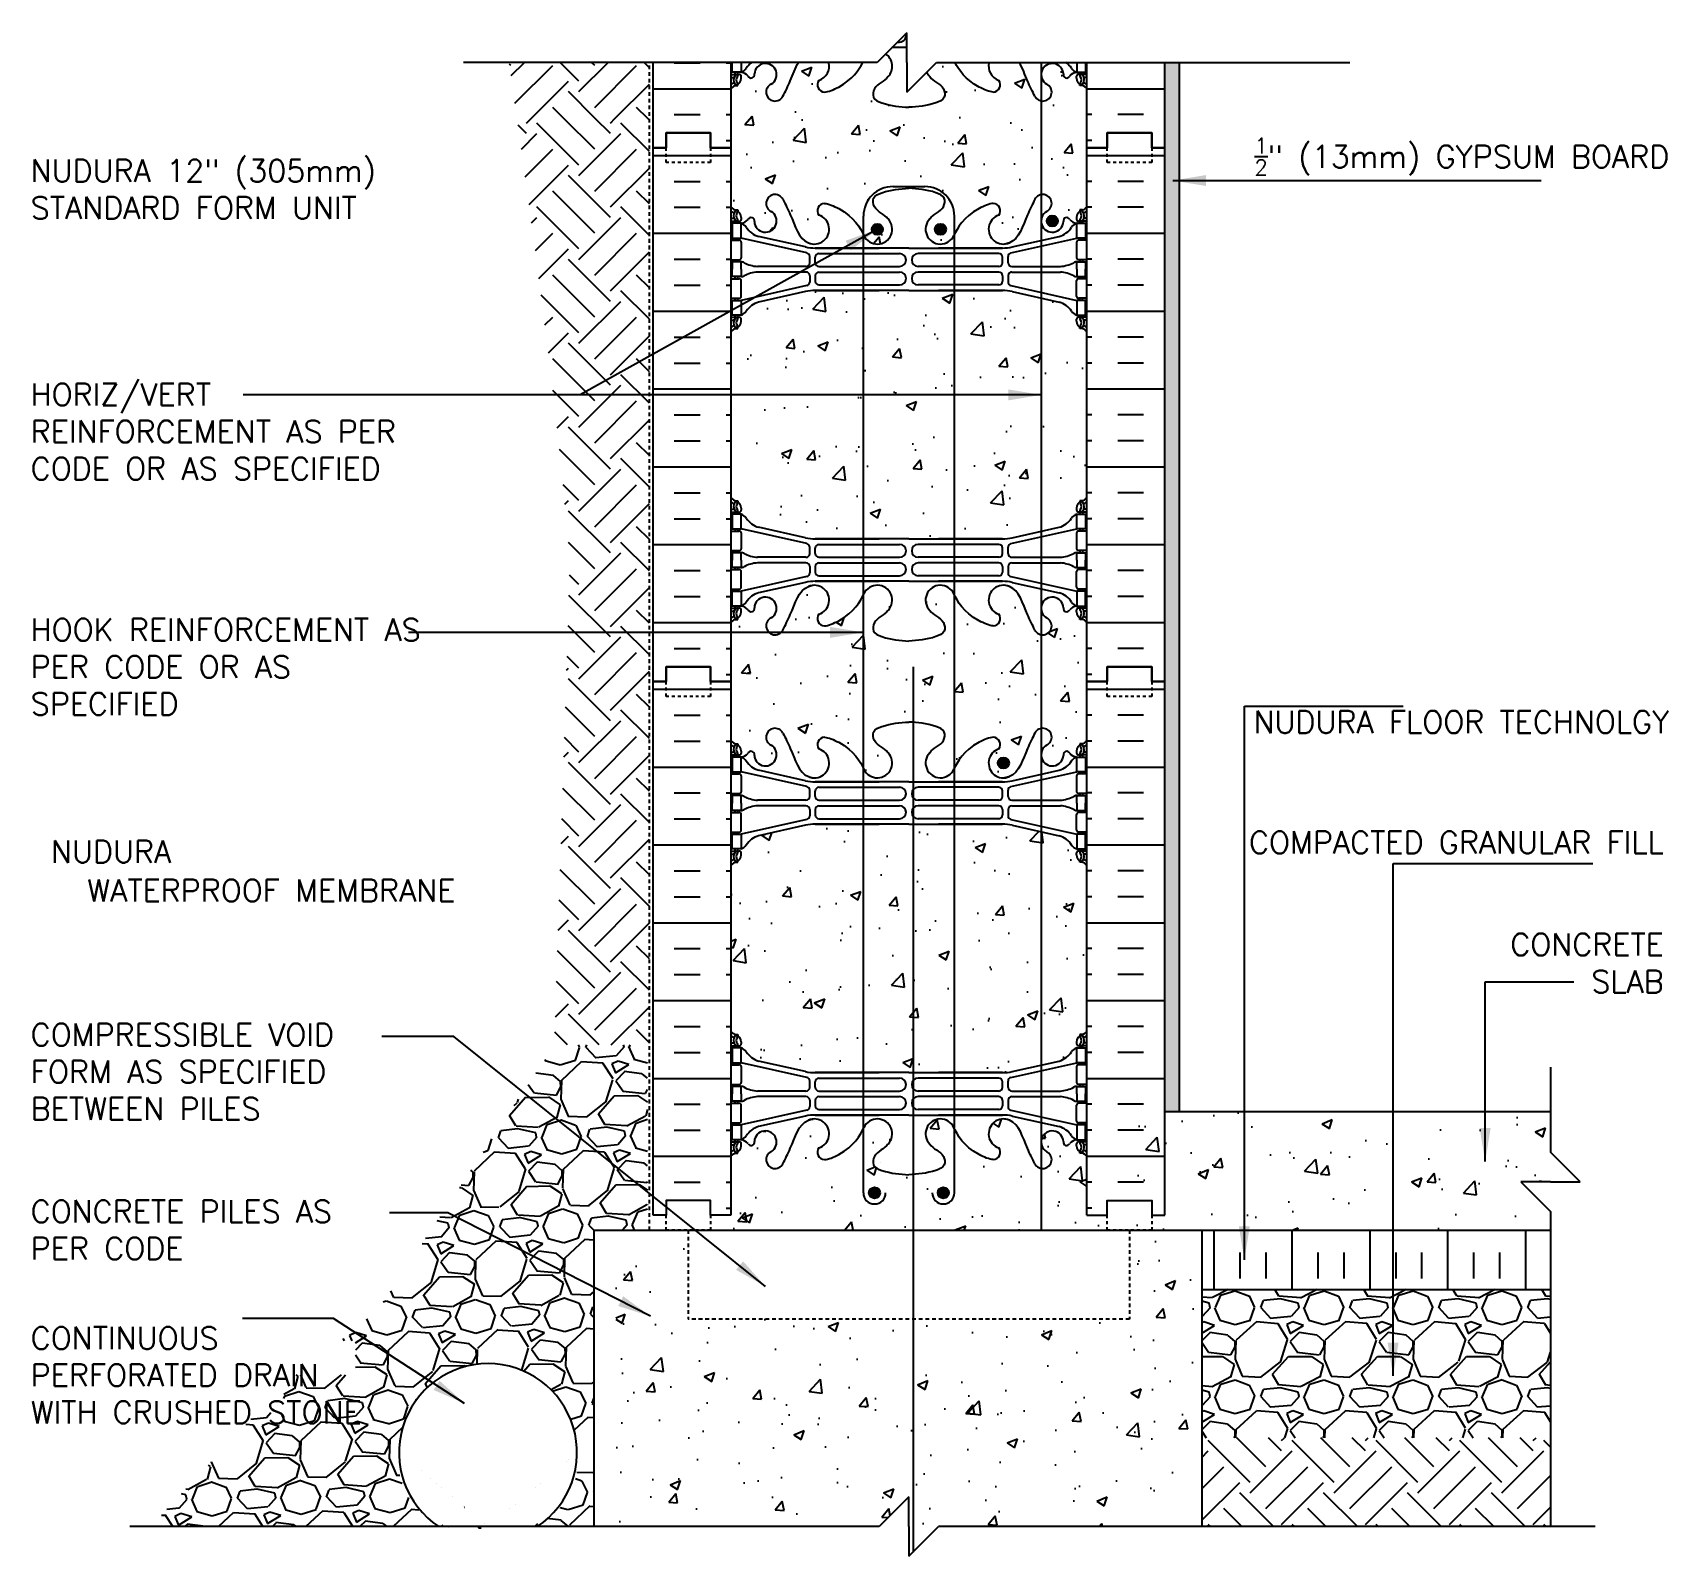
# Model space of a CAD drawing. Header units: inches. Extents: x 427.4 to 482.6, y 67.6 to 119.
import ezdxf
from ezdxf.enums import TextEntityAlignment as Align

# ---------------------------------------------------------------- set-up
doc = ezdxf.new("R2010")
doc.units = ezdxf.units.IN
doc.header["$MEASUREMENT"] = 0
doc.linetypes.add('DASHED2', pattern=[0.375, 0.25, -0.125])
doc.linetypes.add('HIDDEN2', pattern=[0.1875, 0.125, -0.0625])
for name, color, linetype in [('HATCH', 12, 'Continuous'), ('line25', 2, 'Continuous'), ('LINE3', 3, 'Continuous'), ('LINE50', 5, 'Continuous'), ('LINE9', 9, 'Continuous'), ('TEXT', 4, 'Continuous'), ('Web_Edge', 9, 'Continuous')]:
    doc.layers.add(name, color=color, linetype=linetype)
doc.styles.add('DIM', font='romans.shx', dxfattribs={"width": 0.7})
doc.styles.add('ROMANS', font='romans.shx', dxfattribs={"height": 0.75})
doc.dimstyles.new('ext_12', dxfattribs={"dimscale": 12, "dimtxt": 0.09375, "dimasz": 0.09375, "dimexe": 0.09375, "dimexo": 0.0625, "dimgap": 0.0625, "dimtad": 1, "dimdec": 1, "dimzin": 3, "dimdsep": 46, "dimlunit": 4, "dimtxsty": 'DIM', "dimcen": 0.09, "dimdle": 0.09375, "dimclrt": 4, "dimadec": 0, "dimazin": 0, "dimtfac": 1, "dimtdec": 1, "dimtmove": 2, "dimatfit": 3, "dimfxl": 1, "dimfrac": 2, "dimtolj": 1, "dimtzin": 0, "dimarcsym": 0})

msp = doc.modelspace()

# ---------------------------------------------------------------- texts
at = {"layer": 'TEXT', "style": 'ROMANS'}
for s, p in [('NUDURA ', (432.604, 91.025)), (' WATERPROOF MEMBRANE ', (442.182, 89.714))]:
    msp.add_text(s, height=0.75, dxfattribs=at).set_placement(p, align=Align.RIGHT)
at = {"layer": 'TEXT', "char_height": 0.75, "style": 'ROMANS'}
for s, insert, width, attachment_point in [('\\A1;{\\H0.7x;\\S1/2;}" (13mm) GYPSUM BOARD', (482.588, 114.838), 14.45078, 6), ('NUDURA 12" (305mm) STANDARD FORM UNIT', (427.354, 113.735), 14.45078, 4), ('HORIZ/VERT REINFORCEMENT AS PER CODE OR AS SPECIFIED', (427.354, 105.566), 14.45078, 4), ('HOOK REINFORCEMENT AS PER CODE OR AS SPECIFIED', (427.354, 97.631), 14.45078, 4), ('NUDURA FLOOR TECHNOLGY', (482.588, 95.772), 14.45078, 6), ('{\\H1x;COMPACTED GRANULAR FILL}', (482.406, 91.71), 14.45078, 6), ('CONCRETE \\PSLAB', (482.406, 87.643), 14.45078, 6), ('COMPRESSIBLE VOID FORM AS SPECIFIED BETWEEN PILES', (427.354, 83.978), 14.45078, 4), ('CONCRETE PILES AS PER CODE', (427.354, 78.641), 12.48774, 4), ('CONTINUOUS PERFORATED DRAIN WITH CRUSHED STONE', (427.354, 73.744), 12.50342, 4)]:
    msp.add_mtext(s, dxfattribs=dict(at, insert=insert, width=width, attachment_point=attachment_point))

# ---------------------------------------------------------------- blocks, each defined once
blk = doc.blocks.new('12-inch Hinge Pin Web')
at = {"layer": 'Web_Edge'}
for p, q in [((349.823, 208.626), (349.901, 208.626)), ((349.823, 208.526), (350.107, 208.526)), ((349.969, 208.905), (350.059, 208.905)), ((349.969, 208.526), (349.969, 208.456)), ((350.059, 208.905), (350.059, 208.863)), ((350.059, 208.526), (350.059, 208.456)), ((350.169, 208.656), (350.169, 208.588)), ((361.477, 208.656), (361.477, 208.588)), ((361.823, 208.526), (361.54, 208.526)), ((361.677, 208.905), (361.587, 208.905)), ((361.587, 208.905), (361.587, 208.863)), ((361.587, 208.526), (361.587, 208.456)), ((361.677, 208.526), (361.677, 208.456)), ((361.823, 208.626), (361.746, 208.626)), ((349.823, 207.886), (350.107, 207.886)), ((349.969, 207.956), (349.969, 207.886)), ((350.059, 207.956), (350.059, 207.886)), ((352.382, 207.459), (350.164, 207.956)), ((352.339, 207.658), (350.758, 208.011)), ((359.265, 207.459), (361.482, 207.956)), ((359.308, 207.658), (360.889, 208.011)), ((361.823, 207.886), (361.54, 207.886)), ((361.587, 207.956), (361.587, 207.886)), ((361.677, 207.956), (361.677, 207.886)), ((350.169, 207.823), (350.169, 207.288)), ((352.48, 207.125), (352.48, 207.337)), ((352.666, 207.622), (354.823, 207.622)), ((355.823, 207.622), (352.666, 207.622)), ((352.792, 207.435), (355.511, 207.435)), ((355.823, 207.622), (358.981, 207.622)), ((358.855, 207.435), (356.135, 207.435)), ((358.981, 207.622), (356.823, 207.622)), ((359.167, 207.125), (359.167, 207.337)), ((361.477, 207.823), (361.477, 207.288)), ((349.823, 207.226), (350.107, 207.226)), ((349.969, 207.226), (349.969, 207.156)), ((350.059, 207.226), (350.059, 207.156)), ((352.355, 207), (350.717, 207)), ((352.355, 206.812), (350.717, 206.812)), ((352.667, 207.126), (352.667, 207.31)), ((352.792, 207.001), (355.511, 207.001)), ((352.792, 206.811), (355.511, 206.811)), ((358.855, 207.001), (356.135, 207.001)), ((358.855, 206.811), (356.135, 206.811)), ((358.98, 207.126), (358.98, 207.31)), ((359.292, 207), (360.93, 207)), ((359.292, 206.812), (360.93, 206.812)), ((361.823, 207.226), (361.54, 207.226)), ((361.587, 207.226), (361.587, 207.156)), ((361.677, 207.226), (361.677, 207.156)), ((349.823, 206.586), (350.107, 206.586)), ((349.969, 206.586), (349.969, 206.656)), ((350.059, 206.586), (350.059, 206.656)), ((352.382, 206.353), (350.164, 205.856)), ((350.169, 205.988), (350.169, 206.523)), ((352.48, 206.687), (352.48, 206.475)), ((352.667, 206.686), (352.667, 206.502)), ((352.792, 206.377), (355.511, 206.377)), ((358.855, 206.377), (356.135, 206.377)), ((358.98, 206.686), (358.98, 206.502)), ((359.167, 206.687), (359.167, 206.475)), ((359.265, 206.353), (361.482, 205.856)), ((361.477, 205.988), (361.477, 206.523)), ((361.823, 206.586), (361.54, 206.586)), ((361.587, 206.586), (361.587, 206.656)), ((361.677, 206.586), (361.677, 206.656)), ((349.823, 205.926), (350.107, 205.926)), ((349.969, 205.856), (349.969, 205.926)), ((350.059, 205.856), (350.059, 205.926)), ((352.339, 206.154), (350.758, 205.801)), ((352.666, 206.19), (354.823, 206.19)), ((355.823, 206.19), (352.666, 206.19)), ((355.823, 206.19), (358.981, 206.19)), ((358.981, 206.19), (356.823, 206.19)), ((359.308, 206.154), (360.889, 205.801)), ((361.823, 205.926), (361.54, 205.926)), ((361.587, 205.856), (361.587, 205.926)), ((361.677, 205.856), (361.677, 205.926)), ((349.823, 205.286), (350.107, 205.286)), ((349.823, 205.186), (349.901, 205.186)), ((349.969, 205.286), (349.969, 205.356)), ((350.059, 205.286), (350.059, 205.356)), ((350.169, 205.156), (350.169, 205.223)), ((361.477, 205.156), (361.477, 205.223)), ((361.823, 205.286), (361.54, 205.286)), ((361.587, 205.286), (361.587, 205.356)), ((361.677, 205.286), (361.677, 205.356)), ((361.823, 205.186), (361.746, 205.186)), ((349.969, 204.907), (350.059, 204.907)), ((350.059, 204.907), (350.059, 204.949)), ((361.587, 204.907), (361.587, 204.949)), ((361.677, 204.907), (361.587, 204.907)), ((349.969, 199.097), (350.059, 199.097)), ((350.059, 199.097), (350.059, 199.055)), ((361.677, 199.097), (361.587, 199.097)), ((361.587, 199.097), (361.587, 199.055)), ((349.823, 198.818), (349.901, 198.818)), ((349.823, 198.718), (350.107, 198.718)), ((349.969, 198.718), (349.969, 198.648)), ((350.059, 198.718), (350.059, 198.648)), ((350.169, 198.848), (350.169, 198.781)), ((361.477, 198.848), (361.477, 198.781)), ((361.823, 198.718), (361.54, 198.718)), ((361.587, 198.718), (361.587, 198.648)), ((361.677, 198.718), (361.677, 198.648)), ((361.823, 198.818), (361.746, 198.818)), ((349.823, 198.078), (350.107, 198.078)), ((349.969, 198.148), (349.969, 198.078)), ((350.059, 198.148), (350.059, 198.078)), ((352.382, 197.652), (350.164, 198.148)), ((350.169, 198.016), (350.169, 197.481)), ((352.339, 197.85), (350.758, 198.203)), ((359.265, 197.652), (361.482, 198.148)), ((359.308, 197.85), (360.889, 198.203)), ((361.477, 198.016), (361.477, 197.481)), ((361.823, 198.078), (361.54, 198.078)), ((361.587, 198.148), (361.587, 198.078)), ((361.677, 198.148), (361.677, 198.078)), ((349.823, 197.418), (350.107, 197.418)), ((349.969, 197.418), (349.969, 197.348)), ((350.059, 197.418), (350.059, 197.348)), ((352.48, 197.317), (352.48, 197.53)), ((352.666, 197.814), (354.823, 197.814)), ((355.823, 197.814), (352.666, 197.814)), ((352.667, 197.318), (352.667, 197.502)), ((352.792, 197.627), (355.511, 197.627)), ((355.823, 197.814), (358.981, 197.814)), ((358.855, 197.627), (356.135, 197.627)), ((358.981, 197.814), (356.823, 197.814)), ((358.98, 197.318), (358.98, 197.502)), ((359.167, 197.317), (359.167, 197.53)), ((361.823, 197.418), (361.54, 197.418)), ((361.587, 197.418), (361.587, 197.348)), ((361.677, 197.418), (361.677, 197.348)), ((349.969, 196.778), (349.969, 196.848)), ((350.059, 196.778), (350.059, 196.848)), ((352.355, 197.192), (350.717, 197.192)), ((352.355, 197.004), (350.717, 197.004)), ((352.48, 196.879), (352.48, 196.667)), ((352.667, 196.878), (352.667, 196.694)), ((352.792, 197.193), (355.511, 197.193)), ((352.792, 197.003), (355.511, 197.003)), ((358.855, 197.193), (356.135, 197.193)), ((358.855, 197.003), (356.135, 197.003)), ((358.98, 196.878), (358.98, 196.694)), ((359.167, 196.879), (359.167, 196.667)), ((359.292, 197.192), (360.93, 197.192)), ((359.292, 197.004), (360.93, 197.004)), ((361.587, 196.778), (361.587, 196.848)), ((361.677, 196.778), (361.677, 196.848)), ((349.823, 196.778), (350.107, 196.778)), ((352.382, 196.545), (350.164, 196.048)), ((350.169, 196.181), (350.169, 196.716)), ((352.339, 196.347), (350.758, 195.994)), ((352.666, 196.383), (354.823, 196.383)), ((355.823, 196.383), (352.666, 196.383)), ((352.792, 196.569), (355.511, 196.569)), ((355.823, 196.383), (358.981, 196.383)), ((358.855, 196.569), (356.135, 196.569)), ((358.981, 196.383), (356.823, 196.383)), ((359.265, 196.545), (361.482, 196.048)), ((359.308, 196.347), (360.889, 195.994)), ((361.477, 196.181), (361.477, 196.716)), ((361.823, 196.778), (361.54, 196.778)), ((349.823, 196.118), (350.107, 196.118)), ((349.969, 196.048), (349.969, 196.118)), ((350.059, 196.048), (350.059, 196.118)), ((361.823, 196.118), (361.54, 196.118)), ((361.587, 196.048), (361.587, 196.118)), ((361.677, 196.048), (361.677, 196.118)), ((349.823, 195.478), (350.107, 195.478)), ((349.823, 195.378), (349.901, 195.378)), ((349.969, 195.478), (349.969, 195.548)), ((350.059, 195.478), (350.059, 195.548)), ((350.169, 195.348), (350.169, 195.416)), ((361.477, 195.348), (361.477, 195.416)), ((361.823, 195.478), (361.54, 195.478)), ((361.587, 195.478), (361.587, 195.548)), ((361.677, 195.478), (361.677, 195.548)), ((361.823, 195.378), (361.746, 195.378)), ((349.969, 195.099), (350.059, 195.099)), ((350.059, 195.099), (350.059, 195.141)), ((361.587, 195.099), (361.587, 195.141)), ((361.677, 195.099), (361.587, 195.099))]:
    blk.add_line(p, q, dxfattribs=at)
for points in [[(349.864, 207.956), (350.164, 207.956), (350.164, 208.456), (349.864, 208.456)], [(361.782, 207.956), (361.482, 207.956), (361.482, 208.456), (361.782, 208.456)], [(349.864, 205.856), (350.164, 205.856), (350.164, 205.356), (349.864, 205.356)], [(361.782, 205.856), (361.482, 205.856), (361.482, 205.356), (361.782, 205.356)], [(349.864, 198.148), (350.164, 198.148), (350.164, 198.648), (349.864, 198.648)], [(361.782, 198.148), (361.482, 198.148), (361.482, 198.648), (361.782, 198.648)], [(349.864, 196.048), (350.164, 196.048), (350.164, 195.548), (349.864, 195.548)], [(361.782, 196.048), (361.482, 196.048), (361.482, 195.548), (361.782, 195.548)]]:
    blk.add_lwpolyline(points, close=True, dxfattribs=at)
for points in [[(350.164, 206.906), (350.164, 207.156), (349.864, 207.156), (349.864, 206.906)], [(350.164, 206.906), (350.164, 206.656), (349.864, 206.656), (349.864, 206.906)], [(361.482, 206.906), (361.482, 207.156), (361.782, 207.156), (361.782, 206.906)], [(361.482, 206.906), (361.482, 206.656), (361.782, 206.656), (361.782, 206.906)], [(350.164, 197.098), (350.164, 197.348), (349.864, 197.348), (349.864, 197.098)], [(350.164, 197.098), (350.164, 196.848), (349.864, 196.848), (349.864, 197.098)], [(361.482, 197.098), (361.482, 197.348), (361.782, 197.348), (361.782, 197.098)], [(361.482, 197.098), (361.482, 196.848), (361.782, 196.848), (361.782, 197.098)]]:
    blk.add_lwpolyline(points, dxfattribs=at)
for centre, radius, start, end in [((350.169, 209.363), 0.5, 226.2109, 250.5288), ((351.309, 209.126), 0.3, 27.597, 243.9425), ((352.982, 208.879), 0.242, 90, 218.2327), ((358.665, 208.879), 0.242, 321.7673, 90), ((360.337, 209.126), 0.3, 296.0575, 152.403), ((361.477, 209.363), 0.5, 289.4712, 313.7891), ((350.169, 209.363), 0.6, 234.7832, 245.0748), ((349.902, 208.646), 0.0196, 269.4032, 15.4901), ((350.163, 208.71), 0.25, 140.1145, 222.4609), ((349.907, 208.8), 0.021, 343.464, 63.9957), ((350.005, 208.841), 0.045, 321.448, 139.1879), ((350.012, 208.572), 0.045, 222.4609, 42.4609), ((349.919, 208.656), 0.25, 0, 70.5288), ((350.163, 208.71), 0.16, 140.0001, 222.4609), ((350.107, 208.588), 0.0625, 270, 0), ((350.127, 208.805), 0.352, 276.1291, 321.5331), ((350.042, 208.113), 0.364, 34.9775, 70.3387), ((350.504, 208.537), 0.113, 347.8156, 154.0569), ((350.989, 208.532), 0.375, 182.9237, 59.8675), ((352.636, 208.254), 0.5, 246.2139, 71.7937), ((354.761, 208.254), 0.5, 204.819, 44.1875), ((356.886, 208.254), 0.5, 135.8125, 335.181), ((359.011, 208.254), 0.5, 108.2063, 293.7861), ((360.657, 208.532), 0.375, 120.1325, 357.0763), ((361.143, 208.537), 0.113, 25.9431, 192.1844), ((361.52, 208.805), 0.352, 218.4669, 263.8709), ((361.605, 208.113), 0.364, 109.6613, 145.0225), ((361.727, 208.656), 0.25, 109.4712, 180), ((361.54, 208.588), 0.0625, 180, 270), ((361.635, 208.572), 0.045, 137.5391, 317.5391), ((361.641, 208.841), 0.045, 40.8121, 218.552), ((361.484, 208.71), 0.16, 317.5391, 39.9999), ((361.484, 208.71), 0.25, 317.5391, 39.8855), ((361.74, 208.8), 0.021, 116.0043, 196.536), ((361.745, 208.646), 0.0196, 164.5099, 270.5968), ((361.477, 209.363), 0.6, 294.9252, 305.2168), ((350.107, 207.823), 0.0625, 0, 90), ((350.965, 208.725), 0.743, 212.7919, 253.8107), ((360.682, 208.725), 0.743, 286.1893, 327.2081), ((361.54, 207.823), 0.0625, 90, 180), ((352.666, 209.122), 1.5, 257.4135, 270), ((352.355, 207.337), 0.125, 0, 77.3767), ((352.792, 207.31), 0.125, 90, 180), ((355.511, 207.218), 0.217, 270, 90), ((356.135, 207.218), 0.217, 90, 270), ((358.855, 207.31), 0.125, 0, 90), ((358.981, 209.122), 1.5, 270, 282.5865), ((359.292, 207.337), 0.125, 102.6233, 180), ((350.107, 207.288), 0.0625, 270, 0), ((350.16, 206.937), 0.219, 60.4937, 88.92), ((350.806, 208.167), 1.17, 242.6365, 265.6505), ((350.806, 205.645), 1.17, 94.3495, 117.3635), ((352.355, 207.125), 0.125, 270, 0), ((352.355, 206.687), 0.125, 0, 90), ((352.792, 207.126), 0.125, 180, 270), ((352.792, 206.686), 0.125, 90, 180), ((355.511, 206.594), 0.217, 270, 90), ((356.135, 206.594), 0.217, 90, 270), ((358.855, 207.126), 0.125, 270, 360), ((358.855, 206.686), 0.125, 0, 90), ((359.292, 207.125), 0.125, 180, 270), ((359.292, 206.687), 0.125, 90, 180), ((360.841, 208.167), 1.17, 274.3495, 297.3635), ((360.841, 205.645), 1.17, 62.6365, 85.6505), ((361.487, 206.937), 0.219, 91.08, 119.5063), ((361.54, 207.288), 0.0625, 180, 270), ((350.107, 206.523), 0.0625, 0, 90), ((350.16, 206.875), 0.219, 271.08, 299.5063), ((352.355, 206.475), 0.125, 282.6233, 0), ((352.792, 206.502), 0.125, 180, 270), ((358.855, 206.502), 0.125, 270, 0), ((359.292, 206.475), 0.125, 180, 257.3767), ((361.487, 206.875), 0.219, 240.4937, 268.92), ((361.54, 206.523), 0.0625, 90, 180), ((350.107, 205.988), 0.0625, 270, 0), ((350.965, 205.087), 0.743, 106.1893, 147.2081), ((352.666, 204.69), 1.5, 90, 102.5865), ((358.981, 204.69), 1.5, 77.4135, 90), ((360.682, 205.087), 0.743, 32.7919, 73.8107), ((361.54, 205.988), 0.0625, 180, 270), ((349.902, 205.166), 0.0196, 344.5099, 90.5968), ((350.163, 205.101), 0.25, 137.5391, 219.8855), ((350.012, 205.24), 0.045, 317.5391, 137.5391), ((350.163, 205.101), 0.16, 137.5391, 219.9999), ((349.919, 205.156), 0.25, 289.4712, 360), ((350.107, 205.223), 0.0625, 360, 90), ((350.042, 205.699), 0.364, 289.6613, 325.0225), ((361.605, 205.699), 0.364, 214.9775, 250.3387), ((361.54, 205.223), 0.0625, 90, 180), ((361.727, 205.156), 0.25, 180, 250.5288), ((361.635, 205.24), 0.045, 42.4609, 222.4609), ((361.484, 205.101), 0.16, 320.0001, 42.4609), ((361.484, 205.101), 0.25, 320.1145, 42.4609), ((361.745, 205.166), 0.0196, 89.4032, 195.4901), ((350.169, 204.449), 0.6, 114.9252, 125.2168), ((350.169, 204.449), 0.5, 109.4712, 133.7891), ((349.907, 205.012), 0.021, 296.0043, 16.536), ((350.005, 204.97), 0.045, 220.8121, 38.552), ((361.641, 204.97), 0.045, 141.448, 319.1879), ((361.477, 204.449), 0.5, 46.2109, 70.5288), ((361.74, 205.012), 0.021, 163.464, 243.9957), ((361.477, 204.449), 0.6, 54.7832, 65.0748), ((350.169, 199.555), 0.5, 226.2109, 250.5288), ((350.169, 199.555), 0.6, 234.7832, 245.0748), ((350.163, 198.903), 0.25, 140.1145, 222.4609), ((350.005, 199.034), 0.045, 321.448, 139.1879), ((349.919, 198.848), 0.25, 0, 70.5288), ((361.727, 198.848), 0.25, 109.4712, 180), ((361.641, 199.034), 0.045, 40.8121, 218.552), ((361.477, 199.555), 0.5, 289.4712, 313.7891), ((361.484, 198.903), 0.25, 317.5391, 39.8855), ((361.477, 199.555), 0.6, 294.9252, 305.2168), ((349.902, 198.838), 0.0196, 269.4032, 15.4901), ((349.907, 198.992), 0.021, 343.464, 63.9957), ((350.012, 198.764), 0.045, 222.4609, 42.4609), ((350.163, 198.903), 0.16, 140.0001, 222.4609), ((350.107, 198.781), 0.0625, 270, 0), ((350.042, 198.306), 0.364, 34.9775, 70.3387), ((350.965, 198.917), 0.743, 212.7919, 253.8107), ((360.682, 198.917), 0.743, 286.1893, 327.2081), ((361.605, 198.306), 0.364, 109.6613, 145.0225), ((361.54, 198.781), 0.0625, 180, 270), ((361.635, 198.764), 0.045, 137.5391, 317.5391), ((361.484, 198.903), 0.16, 317.5391, 39.9999), ((361.74, 198.992), 0.021, 116.0043, 196.536), ((361.745, 198.838), 0.0196, 164.5099, 270.5968), ((350.107, 198.016), 0.0625, 0, 90), ((361.54, 198.016), 0.0625, 90, 180), ((350.107, 197.481), 0.0625, 270, 0), ((352.666, 199.314), 1.5, 257.4135, 270), ((352.355, 197.53), 0.125, 0, 77.3767), ((352.792, 197.502), 0.125, 90, 180), ((355.511, 197.41), 0.217, 270, 90), ((356.135, 197.41), 0.217, 90, 270), ((358.855, 197.502), 0.125, 0, 90), ((358.981, 199.314), 1.5, 270, 282.5865), ((359.292, 197.53), 0.125, 102.6233, 180), ((361.54, 197.481), 0.0625, 180, 270), ((350.16, 197.13), 0.219, 60.4937, 88.92), ((350.16, 197.067), 0.219, 271.08, 299.5063), ((350.806, 198.359), 1.17, 242.6365, 265.6505), ((350.806, 195.837), 1.17, 94.3495, 117.3635), ((352.355, 197.317), 0.125, 270, 0), ((352.355, 196.879), 0.125, 0, 90), ((352.792, 197.318), 0.125, 180, 270), ((352.792, 196.878), 0.125, 90, 180), ((355.511, 196.786), 0.217, 270, 90), ((356.135, 196.786), 0.217, 90, 270), ((358.855, 197.318), 0.125, 270, 360), ((358.855, 196.878), 0.125, 0, 90), ((359.292, 197.317), 0.125, 180, 270), ((359.292, 196.879), 0.125, 90, 180), ((360.841, 198.359), 1.17, 274.3495, 297.3635), ((360.841, 195.837), 1.17, 62.6365, 85.6505), ((361.487, 197.13), 0.219, 91.08, 119.5063), ((361.487, 197.067), 0.219, 240.4937, 268.92), ((350.107, 196.716), 0.0625, 0, 90), ((352.666, 194.883), 1.5, 90, 102.5865), ((352.355, 196.667), 0.125, 282.6233, 0), ((352.792, 196.694), 0.125, 180, 270), ((358.855, 196.694), 0.125, 270, 0), ((358.981, 194.883), 1.5, 77.4135, 90), ((359.292, 196.667), 0.125, 180, 257.3767), ((361.54, 196.716), 0.0625, 90, 180), ((350.107, 196.181), 0.0625, 270, 0), ((350.965, 195.28), 0.743, 106.1893, 147.2081), ((350.989, 195.472), 0.375, 300.1325, 177.0763), ((352.636, 195.75), 0.5, 288.2063, 113.7861), ((354.761, 195.75), 0.5, 315.8125, 155.181), ((356.886, 195.75), 0.5, 24.819, 224.1875), ((359.011, 195.75), 0.5, 66.2139, 251.7937), ((360.657, 195.472), 0.375, 2.9237, 239.8675), ((360.682, 195.28), 0.743, 32.7919, 73.8107), ((361.54, 196.181), 0.0625, 180, 270), ((350.169, 194.641), 0.6, 114.9252, 125.2168), ((349.902, 195.359), 0.0196, 344.5099, 90.5968), ((350.163, 195.294), 0.25, 137.5391, 219.8855), ((349.907, 195.204), 0.021, 296.0043, 16.536), ((350.005, 195.163), 0.045, 220.8121, 38.552), ((350.012, 195.432), 0.045, 317.5391, 137.5391), ((350.163, 195.294), 0.16, 137.5391, 219.9999), ((349.919, 195.348), 0.25, 289.4712, 360), ((350.107, 195.416), 0.0625, 360, 90), ((350.042, 195.891), 0.364, 289.6613, 325.0225), ((350.127, 195.199), 0.352, 38.4669, 83.8709), ((350.504, 195.467), 0.113, 205.9431, 12.1844), ((352.982, 195.125), 0.242, 141.7673, 270), ((358.665, 195.125), 0.242, 270, 38.2327), ((361.143, 195.467), 0.113, 167.8156, 334.0569), ((361.52, 195.199), 0.352, 96.1291, 141.5331), ((361.605, 195.891), 0.364, 214.9775, 250.3387), ((361.54, 195.416), 0.0625, 90, 180), ((361.727, 195.348), 0.25, 180, 250.5288), ((361.635, 195.432), 0.045, 42.4609, 222.4609), ((361.641, 195.163), 0.045, 141.448, 319.1879), ((361.484, 195.294), 0.16, 320.0001, 42.4609), ((361.484, 195.294), 0.25, 320.1145, 42.4609), ((361.74, 195.204), 0.021, 163.464, 243.9957), ((361.745, 195.359), 0.0196, 89.4032, 195.4901), ((361.477, 194.641), 0.6, 54.7832, 65.0748), ((350.169, 194.641), 0.5, 109.4712, 133.7891), ((351.309, 194.878), 0.3, 116.0575, 332.403), ((360.337, 194.878), 0.3, 207.597, 63.9425), ((361.477, 194.641), 0.5, 46.2109, 70.5288)]:
    blk.add_arc(centre, radius, start, end, dxfattribs=at)
for points, knots in [([(355.119, 208.603), (355.012, 208.766), (354.652, 208.856), (354.575, 209.352), (355.123, 209.588), (355.527, 209.616), (355.823, 209.637)], [0.229407, 0.229407, 0.229407, 0.229407, 0.844432, 1.128849, 1.464331, 2.389004, 2.389004, 2.389004, 2.389004]), ([(356.527, 208.603), (356.635, 208.766), (356.995, 208.856), (357.072, 209.352), (356.524, 209.588), (356.12, 209.616), (355.823, 209.637)], [0.229407, 0.229407, 0.229407, 0.229407, 0.844432, 1.128849, 1.464331, 2.389004, 2.389004, 2.389004, 2.389004]), ([(351.575, 209.265), (351.661, 209.098), (351.914, 208.608), (352.128, 207.859), (352.538, 207.764), (352.595, 207.756)], [0, 0, 0, 0, 0.579211, 1.703896, 1.875321, 1.875321, 1.875321, 1.875321]), ([(352.982, 209.121), (353.103, 209.123), (353.937, 208.766), (354.176, 208.309), (354.317, 208.026)], [0.038125, 0.038125, 0.038125, 0.038125, 0.320663, 1.258119, 1.258119, 1.258119, 1.258119]), ([(358.665, 209.121), (358.544, 209.123), (357.71, 208.766), (357.471, 208.309), (357.33, 208.026)], [0.038125, 0.038125, 0.038125, 0.038125, 0.320663, 1.258119, 1.258119, 1.258119, 1.258119]), ([(360.072, 209.265), (359.986, 209.098), (359.733, 208.608), (359.519, 207.859), (359.109, 207.764), (359.052, 207.756)], [0, 0, 0, 0, 0.579211, 1.703896, 1.875321, 1.875321, 1.875321, 1.875321]), ([(351.575, 194.739), (351.661, 194.906), (351.914, 195.396), (352.128, 196.145), (352.538, 196.24), (352.595, 196.248)], [0, 0, 0, 0, 0.579211, 1.703896, 1.875321, 1.875321, 1.875321, 1.875321]), ([(352.982, 194.883), (353.103, 194.881), (353.937, 195.239), (354.176, 195.695), (354.317, 195.979)], [0.038125, 0.038125, 0.038125, 0.038125, 0.320663, 1.258119, 1.258119, 1.258119, 1.258119]), ([(358.665, 194.883), (358.544, 194.881), (357.71, 195.239), (357.471, 195.695), (357.33, 195.979)], [0.038125, 0.038125, 0.038125, 0.038125, 0.320663, 1.258119, 1.258119, 1.258119, 1.258119]), ([(360.072, 194.739), (359.986, 194.906), (359.733, 195.396), (359.519, 196.145), (359.109, 196.24), (359.052, 196.248)], [0, 0, 0, 0, 0.579211, 1.703896, 1.875321, 1.875321, 1.875321, 1.875321]), ([(355.119, 195.401), (355.012, 195.238), (354.652, 195.148), (354.575, 194.652), (355.123, 194.416), (355.527, 194.388), (355.823, 194.367)], [0.229407, 0.229407, 0.229407, 0.229407, 0.844432, 1.128849, 1.464331, 2.389004, 2.389004, 2.389004, 2.389004]), ([(356.527, 195.401), (356.635, 195.238), (356.995, 195.148), (357.072, 194.652), (356.524, 194.416), (356.12, 194.388), (355.823, 194.367)], [0.229407, 0.229407, 0.229407, 0.229407, 0.844432, 1.128849, 1.464331, 2.389004, 2.389004, 2.389004, 2.389004])]:
    blk.add_open_spline(points, degree=3, knots=knots, dxfattribs=at)
for points in [[(352.667, 207.131), (352.667, 207.305)], [(358.98, 207.131), (358.98, 207.305)], [(352.667, 206.681), (352.667, 206.507)], [(358.98, 206.681), (358.98, 206.507)], [(352.667, 197.323), (352.667, 197.497)], [(358.98, 197.323), (358.98, 197.497)], [(352.667, 196.873), (352.667, 196.699)], [(358.98, 196.873), (358.98, 196.699)]]:
    blk.add_open_spline(points, degree=1, dxfattribs=at)

# ---------------------------------------------------------------- hatches: boundary and pattern name
at = {"layer": 'HATCH'}
h = msp.add_hatch(dxfattribs=at)
h.set_pattern_fill('EARTH', color=256, scale=8, angle=45, style=0)
edge = h.paths.add_edge_path()
edge.add_spline(control_points=[(443.482, 118.016), (443.572, 117.385), (443.661, 116.754), (443.75, 116.122)], knot_values=[0, 0, 0, 0, 1.909014, 1.909014, 1.909014, 1.909014], degree=3, periodic=0)
edge.add_line((443.75, 116.122), (448.206, 116.122))
edge.add_line((448.206, 116.122), (448.206, 118.016))
edge.add_line((448.206, 118.016), (443.482, 118.016))
h = msp.add_hatch(dxfattribs=at)
h.set_pattern_fill('INSUL', color=256, scale=7, style=0)
h.set_pattern_definition([(0, (-2475.206, -281.8744), (0, 2.625), []), (0, (-2475.206, -280.9994), (0, 2.625), [0.875, -0.875]), (0, (-2475.206, -280.1244), (0, 2.625), [0.875, -0.875])])
h.paths.add_polyline_path([(450.956, 118.016), (448.331, 118.016), (448.331, 115.135), (448.768, 115.135), (448.768, 115.635), (450.268, 115.635), (450.268, 115.135), (450.956, 115.135)])
h = msp.add_hatch(dxfattribs=at)
h.set_pattern_fill('AR-CONC', color=256, scale=0.5)
h.set_pattern_definition([(50, (0, 0), (3.586301, -0.31376), [0.375, -4.125]), (355, (0, 0), (-0.693757, 3.76096), [0.3, -3.3]), (100.45144, (0.299, -0.026), (2.892544, 3.4472), [0.3187, -3.50571]), (46.1842, (0, 1), (5.336207, -0.827596), [0.5625, -6.1875]), (96.6356, (0.4447, 0.931), (4.67331, 4.870593), [0.47805, -5.25857]), (351.1842, (0, 1), (4.67331, 4.87059), [0.45, -4.95]), (21, (0.5, 0.75), (2.984535, -2.013094), [0.375, -4.125]), (326, (0.5, 0.75), (1.216577, 3.62575), [0.3, -3.3]), (71.45144, (0.7487, 0.5822), (4.201112, 1.612656), [0.3187, -3.50571]), (37.5, (0, 0), (0.0607993, 1.6644693), [0, -3.26, 0, -3.35, 0, -3.3125]), (7.5, (0, 0), (1.315348, 1.9720586), [0, -1.91, 0, -3.185, 0, -1.2625]), (327.5, (-1.115, 0), (2.669112, -0.1127744), [0, -1.25, 0, -3.9, 0, -5.175]), (317.5, (-1.615, 0), (2.915931, 0.500525), [0, -1.625, 0, -2.59, 0, -3.675])])
edge = h.paths.add_edge_path()
edge.add_arc((461.47, 117.011), 0.3, 207.597, 262.2791, ccw=False)
edge.add_spline(control_points=[(461.204, 116.872), (461.118, 117.039), (460.938, 117.386), (460.789, 117.83), (460.68, 118.016)], knot_values=[0, 0, 0, 0, 0.579211, 1.208118, 1.208118, 1.208118, 1.208118], degree=3, periodic=0)
edge.add_line((460.68, 118.016), (459.661, 118.016))
edge.add_arc((460.143, 117.883), 0.5, 164.5197, 251.7937)
edge.add_arc((459.797, 117.258), 0.242, -90, 38.2327, ccw=False)
edge.add_spline(control_points=[(459.797, 117.016), (459.676, 117.014), (458.912, 117.342), (458.648, 117.752), (458.511, 118.016)], knot_values=[0.038125, 0.038125, 0.038125, 0.038125, 0.320663, 1.155514, 1.155514, 1.155514, 1.155514], degree=3, periodic=0)
edge.add_line((458.511, 118.016), (457.881, 118.016))
edge.add_line((457.881, 118.016), (457.556, 117.692))
edge.add_arc((458.018, 117.883), 0.5, 202.4658, 224.1875)
edge.add_spline(control_points=[(457.66, 117.534), (457.767, 117.371), (458.127, 117.281), (458.204, 116.785), (457.656, 116.549), (457.252, 116.521), (456.956, 116.5)], knot_values=[0.229407, 0.229407, 0.229407, 0.229407, 0.844432, 1.128849, 1.464331, 2.389004, 2.389004, 2.389004, 2.389004], degree=3, periodic=0)
edge.add_spline(control_points=[(456.956, 116.5), (456.659, 116.521), (456.256, 116.549), (455.707, 116.785), (455.784, 117.281), (456.144, 117.371), (456.252, 117.534)], knot_values=[0.229407, 0.229407, 0.229407, 0.229407, 1.15408, 1.489562, 1.773979, 2.389004, 2.389004, 2.389004, 2.389004], degree=3, periodic=0)
edge.add_arc((455.893, 117.883), 0.5, 315.8125, 416.9149)
edge.add_line((456.166, 118.302), (455.881, 118.016))
edge.add_line((455.881, 118.016), (455.401, 118.016))
edge.add_spline(control_points=[(455.401, 118.016), (455.264, 117.752), (454.999, 117.342), (454.235, 117.014), (454.114, 117.016)], knot_values=[0.038125, 0.038125, 0.038125, 0.038125, 0.872976, 1.155514, 1.155514, 1.155514, 1.155514], degree=3, periodic=0)
edge.add_arc((454.114, 117.258), 0.242, 141.7673, 270, ccw=False)
edge.add_arc((453.768, 117.883), 0.5, 288.2063, 375.4803)
edge.add_line((454.25, 118.016), (453.232, 118.016))
edge.add_spline(control_points=[(453.232, 118.016), (453.123, 117.83), (452.973, 117.386), (452.793, 117.039), (452.707, 116.872)], knot_values=[0, 0, 0, 0, 0.628907, 1.208118, 1.208118, 1.208118, 1.208118], degree=3, periodic=0)
edge.add_arc((452.442, 117.011), 0.3, 116.0575, 333.283, ccw=False)
edge.add_arc((452.122, 117.605), 0.375, 300.1325, 537.0763)
edge.add_arc((451.636, 117.6), 0.113, -154.0569, 12.1844, ccw=False)
edge.add_arc((451.259, 117.332), 0.352, 38.4669, 83.8709)
edge.add_line((451.297, 117.681), (451.192, 117.681))
edge.add_line((451.192, 117.681), (451.192, 117.611))
edge.add_line((451.192, 117.611), (451.239, 117.611))
edge.add_arc((451.239, 117.549), 0.0625, 0, 90, ccw=False)
edge.add_line((451.302, 117.549), (451.302, 117.481))
edge.add_arc((451.052, 117.481), 0.25, 304.0558, 360, ccw=False)
edge.add_line((451.192, 117.274), (451.192, 117.232))
edge.add_line((451.192, 117.232), (451.102, 117.232))
edge.add_arc((451.302, 116.774), 0.5, 113.5782, 133.7891)
edge.add_line((450.956, 117.135), (450.956, 115.135))
edge.add_line((450.956, 115.135), (450.956, 113.135))
edge.add_arc((451.302, 113.496), 0.5, 226.2109, 246.4218)
edge.add_line((451.102, 113.038), (451.192, 113.038))
edge.add_line((451.192, 113.038), (451.192, 112.996))
edge.add_arc((451.052, 112.789), 0.25, 0, 55.9442, ccw=False)
edge.add_line((451.302, 112.789), (451.302, 112.721))
edge.add_arc((451.239, 112.721), 0.0625, -90, 0, ccw=False)
edge.add_line((451.239, 112.659), (451.192, 112.659))
edge.add_line((451.192, 112.659), (451.192, 112.589))
edge.add_line((451.192, 112.589), (451.297, 112.589))
edge.add_arc((451.259, 112.939), 0.352, 276.1291, 321.5331)
edge.add_arc((451.636, 112.67), 0.113, -12.1844, 154.0569, ccw=False)
edge.add_arc((452.122, 112.665), 0.375, 182.9237, 419.8675)
edge.add_arc((452.442, 113.259), 0.3, 27.597, 243.9425, ccw=False)
edge.add_spline(control_points=[(452.707, 113.398), (452.793, 113.231), (453.046, 112.741), (453.241, 112.06), (453.566, 111.93)], knot_values=[0, 0, 0, 0, 0.579211, 1.703896, 1.703896, 1.703896, 1.703896], degree=3, periodic=0)
edge.add_spline(control_points=[(453.566, 111.93), (453.616, 111.91), (453.67, 111.898), (453.727, 111.889)], knot_values=[1.703896, 1.703896, 1.703896, 1.703896, 1.875321, 1.875321, 1.875321, 1.875321], degree=3, periodic=0)
edge.add_arc((453.768, 112.387), 0.5, 265.2926, 431.7937)
edge.add_arc((454.114, 113.012), 0.242, 90, 218.2327, ccw=False)
edge.add_spline(control_points=[(454.114, 113.254), (454.235, 113.256), (455.055, 112.905), (455.3, 112.458), (455.439, 112.178)], knot_values=[0.038125, 0.038125, 0.038125, 0.038125, 0.320663, 1.237398, 1.237398, 1.237398, 1.237398], degree=3, periodic=0)
edge.add_spline(control_points=[(455.439, 112.178), (455.442, 112.171), (455.446, 112.165), (455.449, 112.159)], knot_values=[1.237398, 1.237398, 1.237398, 1.237398, 1.258119, 1.258119, 1.258119, 1.258119], degree=3, periodic=0)
edge.add_arc((455.893, 112.387), 0.5, 208.0795, 404.1875)
edge.add_spline(control_points=[(456.252, 112.736), (456.144, 112.899), (455.784, 112.99), (455.707, 113.485), (456.256, 113.721), (456.659, 113.749), (456.956, 113.77)], knot_values=[0.229407, 0.229407, 0.229407, 0.229407, 0.844432, 1.128849, 1.464331, 2.389004, 2.389004, 2.389004, 2.389004], degree=3, periodic=0)
edge.add_spline(control_points=[(456.956, 113.77), (457.252, 113.749), (457.656, 113.721), (458.204, 113.485), (458.127, 112.99), (457.767, 112.899), (457.66, 112.736)], knot_values=[0.229407, 0.229407, 0.229407, 0.229407, 1.15408, 1.489562, 1.773979, 2.389004, 2.389004, 2.389004, 2.389004], degree=3, periodic=0)
edge.add_arc((458.018, 112.387), 0.5, 135.8125, 335.181)
edge.add_spline(control_points=[(458.472, 112.178), (458.611, 112.458), (458.856, 112.905), (459.676, 113.256), (459.797, 113.254)], knot_values=[0.038125, 0.038125, 0.038125, 0.038125, 0.95486, 1.237398, 1.237398, 1.237398, 1.237398], degree=3, periodic=0)
edge.add_arc((459.797, 113.012), 0.242, -38.2327, 90, ccw=False)
edge.add_arc((460.143, 112.387), 0.5, 108.2063, 274.7074)
edge.add_spline(control_points=[(460.184, 111.889), (460.241, 111.898), (460.295, 111.91), (460.345, 111.93)], knot_values=[1.703896, 1.703896, 1.703896, 1.703896, 1.875321, 1.875321, 1.875321, 1.875321], degree=3, periodic=0)
edge.add_spline(control_points=[(460.345, 111.93), (460.67, 112.06), (460.865, 112.741), (461.118, 113.231), (461.204, 113.398)], knot_values=[0, 0, 0, 0, 1.124685, 1.703896, 1.703896, 1.703896, 1.703896], degree=3, periodic=0)
edge.add_arc((461.47, 113.259), 0.3, 97.7209, 153.1892, ccw=False)
edge.add_line((461.429, 113.556), (461.429, 116.714))
h.paths.add_polyline_path([(462.956, 115.135), (462.956, 117.135, 0.088416), (462.81, 117.232), (462.72, 117.232), (462.72, 117.274, -0.249069), (462.61, 117.481), (462.61, 117.549, -0.414214), (462.672, 117.611), (462.72, 117.611), (462.72, 117.681), (462.615, 117.681, 0.200746), (462.377, 117.55, -0.886605), (462.164, 117.624, 0.846198), (461.429, 117.709), (461.429, 117.501, 0.193215), (461.601, 117.281, -0.851544), (461.429, 116.714), (461.429, 113.556, -0.851544), (461.601, 112.99, 0.193215), (461.429, 112.77), (461.429, 112.561, 0.846198), (462.164, 112.646, -0.886605), (462.377, 112.72, 0.200746), (462.615, 112.589), (462.72, 112.589), (462.72, 112.659), (462.672, 112.659, -0.414214), (462.61, 112.721), (462.61, 112.789, -0.249069), (462.72, 112.996), (462.72, 113.038), (462.81, 113.038, 0.088416), (462.956, 113.135)])
h.paths.add_polyline_path([(455.422, 110.323), (453.798, 110.323, 0.054974), (453.471, 110.287), (451.89, 109.934, 0.17445), (451.483, 109.639, -0.168672), (451.297, 109.489), (451.192, 109.489), (451.192, 109.419), (451.239, 109.419, -0.414214), (451.302, 109.356), (451.302, 109.289, -0.249069), (451.192, 109.082), (451.192, 109.04), (451.102, 109.04, 0.088416), (450.956, 108.943), (450.956, 103.327, 0.088416), (451.102, 103.23), (451.192, 103.23), (451.192, 103.188, -0.249069), (451.302, 102.981), (451.302, 102.914, -0.414214), (451.239, 102.851), (451.192, 102.851), (451.192, 102.781), (451.297, 102.781, -0.168672), (451.483, 102.632, 0.17445), (451.89, 102.336), (453.471, 101.983, 0.054974), (453.798, 101.947), (455.422, 101.947)])
h.paths.add_polyline_path([(458.489, 110.323), (457.956, 110.323), (456.956, 110.323), (455.422, 110.323), (455.422, 101.947), (455.956, 101.947), (456.956, 101.947), (458.489, 101.947)])
h.paths.add_polyline_path([(461.429, 110.067), (460.44, 110.287, 0.054974), (460.114, 110.323), (458.489, 110.323), (458.489, 101.947), (460.114, 101.947, 0.054974), (460.44, 101.983), (461.429, 102.204)])
h.paths.add_polyline_path([(462.956, 108.943, 0.088416), (462.81, 109.04), (462.72, 109.04), (462.72, 109.082, -0.249069), (462.61, 109.289), (462.61, 109.356, -0.414214), (462.672, 109.419), (462.72, 109.419), (462.72, 109.489), (462.615, 109.489, -0.168672), (462.429, 109.639, 0.17445), (462.021, 109.934), (461.429, 110.067), (461.429, 102.204), (462.021, 102.336, 0.17445), (462.429, 102.632, -0.168672), (462.615, 102.781), (462.72, 102.781), (462.72, 102.851), (462.672, 102.851, -0.414214), (462.61, 102.914), (462.61, 102.981, -0.249069), (462.72, 103.188), (462.72, 103.23), (462.81, 103.23, 0.088416), (462.956, 103.327)])
edge = h.paths.add_edge_path()
edge.add_spline(control_points=[(455.422, 100.059), (455.284, 99.786), (455.03, 99.355), (454.235, 99.014), (454.114, 99.016)], knot_values=[0.038125, 0.038125, 0.038125, 0.038125, 0.91826, 1.200797, 1.200797, 1.200797, 1.200797], degree=3, periodic=0)
edge.add_arc((454.114, 99.258), 0.242, 141.7673, 270, ccw=False)
edge.add_arc((453.768, 99.883), 0.5, 288.2063, 454.7074)
edge.add_spline(control_points=[(453.727, 100.381), (453.67, 100.373), (453.616, 100.36), (453.566, 100.34)], knot_values=[1.703896, 1.703896, 1.703896, 1.703896, 1.875321, 1.875321, 1.875321, 1.875321], degree=3, periodic=0)
edge.add_spline(control_points=[(453.566, 100.34), (453.241, 100.21), (453.046, 99.529), (452.793, 99.039), (452.707, 98.872)], knot_values=[0, 0, 0, 0, 1.124685, 1.703896, 1.703896, 1.703896, 1.703896], degree=3, periodic=0)
edge.add_arc((452.442, 99.011), 0.3, 116.0575, 333.1892, ccw=False)
edge.add_arc((452.122, 99.605), 0.375, 300.1325, 537.0763)
edge.add_arc((451.636, 99.6), 0.113, -154.0569, 12.1844, ccw=False)
edge.add_arc((451.259, 99.332), 0.352, 38.4669, 83.8709)
edge.add_line((451.297, 99.681), (451.192, 99.681))
edge.add_line((451.192, 99.681), (451.192, 99.611))
edge.add_line((451.192, 99.611), (451.239, 99.611))
edge.add_arc((451.239, 99.549), 0.0625, 0, 90, ccw=False)
edge.add_line((451.302, 99.549), (451.302, 99.481))
edge.add_arc((451.052, 99.481), 0.25, 304.0558, 360, ccw=False)
edge.add_line((451.192, 99.274), (451.192, 99.232))
edge.add_line((451.192, 99.232), (451.102, 99.232))
edge.add_arc((451.302, 98.774), 0.5, 113.5782, 133.7891)
edge.add_line((450.956, 99.135), (450.956, 97.135))
edge.add_line((450.956, 97.135), (450.956, 95.135))
edge.add_arc((451.302, 95.496), 0.5, 226.2109, 246.4218)
edge.add_line((451.102, 95.038), (451.192, 95.038))
edge.add_line((451.192, 95.038), (451.192, 94.996))
edge.add_arc((451.052, 94.789), 0.25, 0, 55.9442, ccw=False)
edge.add_line((451.302, 94.789), (451.302, 94.721))
edge.add_arc((451.239, 94.721), 0.0625, -90, 0, ccw=False)
edge.add_line((451.239, 94.659), (451.192, 94.659))
edge.add_line((451.192, 94.659), (451.192, 94.589))
edge.add_line((451.192, 94.589), (451.297, 94.589))
edge.add_arc((451.259, 94.939), 0.352, 276.1291, 321.5331)
edge.add_arc((451.636, 94.67), 0.113, -12.1844, 154.0569, ccw=False)
edge.add_arc((452.122, 94.665), 0.375, 182.9237, 419.8675)
edge.add_arc((452.442, 95.259), 0.3, 27.597, 243.9425, ccw=False)
edge.add_spline(control_points=[(452.707, 95.398), (452.793, 95.231), (453.046, 94.741), (453.241, 94.06), (453.566, 93.93)], knot_values=[0, 0, 0, 0, 0.579211, 1.703896, 1.703896, 1.703896, 1.703896], degree=3, periodic=0)
edge.add_spline(control_points=[(453.566, 93.93), (453.616, 93.91), (453.67, 93.898), (453.727, 93.889)], knot_values=[1.703896, 1.703896, 1.703896, 1.703896, 1.875321, 1.875321, 1.875321, 1.875321], degree=3, periodic=0)
edge.add_arc((453.768, 94.387), 0.5, 265.2926, 431.7937)
edge.add_arc((454.114, 95.012), 0.242, 90, 218.2327, ccw=False)
edge.add_spline(control_points=[(454.114, 95.254), (454.235, 95.256), (455.03, 94.915), (455.284, 94.485), (455.422, 94.211)], knot_values=[0.038125, 0.038125, 0.038125, 0.038125, 0.320663, 1.200797, 1.200797, 1.200797, 1.200797], degree=3, periodic=0)
edge.add_line((455.422, 94.211), (455.422, 100.059))
edge = h.paths.add_edge_path()
edge.add_arc((458.018, 99.883), 0.5, 19.6907, 224.1875)
edge.add_spline(control_points=[(457.66, 99.534), (457.767, 99.371), (458.127, 99.281), (458.204, 98.785), (457.656, 98.549), (457.252, 98.521), (456.956, 98.5)], knot_values=[0.229407, 0.229407, 0.229407, 0.229407, 0.844432, 1.128849, 1.464331, 2.389004, 2.389004, 2.389004, 2.389004], degree=3, periodic=0)
edge.add_spline(control_points=[(456.956, 98.5), (456.659, 98.521), (456.256, 98.549), (455.707, 98.785), (455.784, 99.281), (456.144, 99.371), (456.252, 99.534)], knot_values=[0.229407, 0.229407, 0.229407, 0.229407, 1.15408, 1.489562, 1.773979, 2.389004, 2.389004, 2.389004, 2.389004], degree=3, periodic=0)
edge.add_arc((455.893, 99.883), 0.5, 315.8125, 520.3121)
edge.add_line((455.422, 100.051), (455.422, 94.219))
edge.add_arc((455.893, 94.387), 0.5, 199.6879, 404.1875)
edge.add_spline(control_points=[(456.252, 94.736), (456.144, 94.899), (455.784, 94.99), (455.707, 95.485), (456.256, 95.721), (456.659, 95.749), (456.956, 95.77)], knot_values=[0.229407, 0.229407, 0.229407, 0.229407, 0.844432, 1.128849, 1.464331, 2.389004, 2.389004, 2.389004, 2.389004], degree=3, periodic=0)
edge.add_spline(control_points=[(456.956, 95.77), (457.004, 95.767), (457.053, 95.763), (457.102, 95.76)], knot_values=[2.236454, 2.236454, 2.236454, 2.236454, 2.389004, 2.389004, 2.389004, 2.389004], degree=3, periodic=0)
edge.add_spline(control_points=[(457.102, 95.76), (457.35, 95.74), (457.71, 95.698), (458.204, 95.485), (458.127, 94.99), (457.767, 94.899), (457.66, 94.736)], knot_values=[0.229407, 0.229407, 0.229407, 0.229407, 1.00153, 1.337012, 1.621429, 2.236454, 2.236454, 2.236454, 2.236454], degree=3, periodic=0)
edge.add_arc((458.018, 94.387), 0.5, 135.8125, 340.3093)
edge.add_line((458.489, 94.219), (458.489, 100.051))
edge = h.paths.add_edge_path()
edge.add_arc((461.47, 99.011), 0.3, 207.597, 262.2791, ccw=False)
edge.add_spline(control_points=[(461.204, 98.872), (461.118, 99.039), (460.865, 99.529), (460.67, 100.21), (460.345, 100.34)], knot_values=[0, 0, 0, 0, 0.579211, 1.703896, 1.703896, 1.703896, 1.703896], degree=3, periodic=0)
edge.add_spline(control_points=[(460.345, 100.34), (460.295, 100.36), (460.241, 100.373), (460.184, 100.381)], knot_values=[1.703896, 1.703896, 1.703896, 1.703896, 1.875321, 1.875321, 1.875321, 1.875321], degree=3, periodic=0)
edge.add_arc((460.143, 99.883), 0.5, 85.2926, 251.7937)
edge.add_arc((459.797, 99.258), 0.242, -90, 38.2327, ccw=False)
edge.add_spline(control_points=[(459.797, 99.016), (459.676, 99.014), (458.881, 99.355), (458.627, 99.786), (458.489, 100.059)], knot_values=[0.038125, 0.038125, 0.038125, 0.038125, 0.320663, 1.200815, 1.200815, 1.200815, 1.200815], degree=3, periodic=0)
edge.add_line((458.489, 100.059), (458.489, 94.211))
edge.add_spline(control_points=[(458.489, 94.211), (458.627, 94.485), (458.881, 94.915), (459.676, 95.256), (459.797, 95.254)], knot_values=[0.038125, 0.038125, 0.038125, 0.038125, 0.918277, 1.200815, 1.200815, 1.200815, 1.200815], degree=3, periodic=0)
edge.add_arc((459.797, 95.012), 0.242, -38.2327, 90, ccw=False)
edge.add_arc((460.143, 94.387), 0.5, 108.2063, 274.7074)
edge.add_spline(control_points=[(460.184, 93.889), (460.241, 93.898), (460.295, 93.91), (460.345, 93.93)], knot_values=[1.703896, 1.703896, 1.703896, 1.703896, 1.875321, 1.875321, 1.875321, 1.875321], degree=3, periodic=0)
edge.add_spline(control_points=[(460.345, 93.93), (460.67, 94.06), (460.865, 94.741), (461.118, 95.231), (461.204, 95.398)], knot_values=[0, 0, 0, 0, 1.124685, 1.703896, 1.703896, 1.703896, 1.703896], degree=3, periodic=0)
edge.add_arc((461.47, 95.259), 0.3, 97.7209, 153.1892, ccw=False)
edge.add_line((461.429, 95.556), (461.429, 98.714))
h.paths.add_polyline_path([(462.956, 97.135), (462.956, 99.135, 0.088416), (462.81, 99.232), (462.72, 99.232), (462.72, 99.274, -0.249069), (462.61, 99.481), (462.61, 99.549, -0.414214), (462.672, 99.611), (462.72, 99.611), (462.72, 99.681), (462.615, 99.681, 0.200746), (462.377, 99.55, -0.886605), (462.164, 99.624, 0.846198), (461.429, 99.709), (461.429, 99.501, 0.193215), (461.601, 99.281, -0.851544), (461.429, 98.714), (461.429, 95.556, -0.851544), (461.601, 94.99, 0.193215), (461.429, 94.77), (461.429, 94.561, 0.846198), (462.164, 94.646, -0.886605), (462.377, 94.72, 0.200746), (462.615, 94.589), (462.72, 94.589), (462.72, 94.659), (462.672, 94.659, -0.414214), (462.61, 94.721), (462.61, 94.789, -0.249069), (462.72, 94.996), (462.72, 95.038), (462.81, 95.038, 0.088416), (462.956, 95.135)])
h.paths.add_polyline_path([(455.422, 92.323), (453.798, 92.323, 0.054974), (453.471, 92.287), (451.89, 91.934, 0.17445), (451.483, 91.639, -0.168672), (451.297, 91.489), (451.192, 91.489), (451.192, 91.419), (451.239, 91.419, -0.414214), (451.302, 91.356), (451.302, 91.289, -0.249069), (451.192, 91.082), (451.192, 91.04), (451.102, 91.04, 0.088416), (450.956, 90.943), (450.956, 85.327, 0.088416), (451.102, 85.23), (451.192, 85.23), (451.192, 85.188, -0.249069), (451.302, 84.981), (451.302, 84.914, -0.414214), (451.239, 84.851), (451.192, 84.851), (451.192, 84.781), (451.297, 84.781, -0.168672), (451.483, 84.632, 0.17445), (451.89, 84.336), (453.471, 83.983, 0.054974), (453.798, 83.947), (455.422, 83.947)])
h.paths.add_polyline_path([(457.102, 92.323), (456.956, 92.323), (455.422, 92.323), (455.422, 83.947), (455.956, 83.947), (456.956, 83.947), (457.102, 83.947)])
h.paths.add_polyline_path([(458.489, 92.323), (457.956, 92.323), (457.102, 92.323), (457.102, 83.947), (458.489, 83.947)])
h.paths.add_polyline_path([(461.429, 92.067), (460.44, 92.287, 0.054974), (460.114, 92.323), (458.489, 92.323), (458.489, 83.947), (460.114, 83.947, 0.054974), (460.44, 83.983), (461.429, 84.204)])
h.paths.add_polyline_path([(462.956, 90.943, 0.088416), (462.81, 91.04), (462.72, 91.04), (462.72, 91.082, -0.249069), (462.61, 91.289), (462.61, 91.356, -0.414214), (462.672, 91.419), (462.72, 91.419), (462.72, 91.489), (462.615, 91.489, -0.168672), (462.429, 91.639, 0.17445), (462.021, 91.934), (461.429, 92.067), (461.429, 84.204), (462.021, 84.336, 0.17445), (462.429, 84.632, -0.168672), (462.615, 84.781), (462.72, 84.781), (462.72, 84.851), (462.672, 84.851, -0.414214), (462.61, 84.914), (462.61, 84.981, -0.249069), (462.72, 85.188), (462.72, 85.23), (462.81, 85.23, 0.088416), (462.956, 85.327)])
edge = h.paths.add_edge_path()
edge.add_spline(control_points=[(455.422, 82.059), (455.284, 81.786), (455.03, 81.355), (454.235, 81.014), (454.114, 81.016)], knot_values=[0.038125, 0.038125, 0.038125, 0.038125, 0.91826, 1.200797, 1.200797, 1.200797, 1.200797], degree=3, periodic=0)
edge.add_arc((454.114, 81.258), 0.242, 141.7673, 270, ccw=False)
edge.add_arc((453.768, 81.883), 0.5, 288.2063, 454.7074)
edge.add_spline(control_points=[(453.727, 82.381), (453.67, 82.373), (453.616, 82.36), (453.566, 82.34)], knot_values=[1.703896, 1.703896, 1.703896, 1.703896, 1.875321, 1.875321, 1.875321, 1.875321], degree=3, periodic=0)
edge.add_spline(control_points=[(453.566, 82.34), (453.241, 82.21), (453.046, 81.529), (452.793, 81.039), (452.707, 80.872)], knot_values=[0, 0, 0, 0, 1.124685, 1.703896, 1.703896, 1.703896, 1.703896], degree=3, periodic=0)
edge.add_arc((452.442, 81.011), 0.3, 116.0575, 333.1892, ccw=False)
edge.add_arc((452.122, 81.605), 0.375, 300.1325, 537.0763)
edge.add_arc((451.636, 81.6), 0.113, -154.0569, 12.1844, ccw=False)
edge.add_arc((451.259, 81.332), 0.352, 38.4669, 83.8709)
edge.add_line((451.297, 81.681), (451.192, 81.681))
edge.add_line((451.192, 81.681), (451.192, 81.611))
edge.add_line((451.192, 81.611), (451.239, 81.611))
edge.add_arc((451.239, 81.549), 0.0625, 0, 90, ccw=False)
edge.add_line((451.302, 81.549), (451.302, 81.481))
edge.add_arc((451.052, 81.481), 0.25, 304.0558, 360, ccw=False)
edge.add_line((451.192, 81.274), (451.192, 81.232))
edge.add_line((451.192, 81.232), (451.102, 81.232))
edge.add_arc((451.302, 80.774), 0.5, 113.5782, 133.7891)
edge.add_line((450.956, 81.135), (450.956, 79.135))
edge.add_line((450.956, 79.135), (450.268, 79.135))
edge.add_line((450.268, 79.135), (450.268, 78.635))
edge.add_line((450.268, 78.635), (457.102, 78.635))
edge.add_line((457.102, 78.635), (457.102, 80.511))
edge.add_spline(control_points=[(457.102, 80.511), (457.053, 80.507), (457.004, 80.503), (456.956, 80.5)], knot_values=[2.236454, 2.236454, 2.236454, 2.236454, 2.389004, 2.389004, 2.389004, 2.389004], degree=3, periodic=0)
edge.add_spline(control_points=[(456.956, 80.5), (456.659, 80.521), (456.256, 80.549), (455.707, 80.785), (455.784, 81.281), (456.144, 81.371), (456.252, 81.534)], knot_values=[0.229407, 0.229407, 0.229407, 0.229407, 1.15408, 1.489562, 1.773979, 2.389004, 2.389004, 2.389004, 2.389004], degree=3, periodic=0)
edge.add_arc((455.893, 81.883), 0.5, 315.8125, 520.3121)
edge.add_line((455.422, 82.051), (455.422, 82.059))
edge = h.paths.add_edge_path()
edge.add_arc((461.47, 81.011), 0.3, 207.597, 262.2791, ccw=False)
edge.add_spline(control_points=[(461.204, 80.872), (461.118, 81.039), (460.865, 81.529), (460.67, 82.21), (460.345, 82.34)], knot_values=[0, 0, 0, 0, 0.579211, 1.703896, 1.703896, 1.703896, 1.703896], degree=3, periodic=0)
edge.add_spline(control_points=[(460.345, 82.34), (460.295, 82.36), (460.241, 82.373), (460.184, 82.381)], knot_values=[1.703896, 1.703896, 1.703896, 1.703896, 1.875321, 1.875321, 1.875321, 1.875321], degree=3, periodic=0)
edge.add_arc((460.143, 81.883), 0.5, 85.2926, 251.7937)
edge.add_arc((459.797, 81.258), 0.242, -90, 38.2327, ccw=False)
edge.add_spline(control_points=[(459.797, 81.016), (459.676, 81.014), (458.881, 81.355), (458.627, 81.786), (458.489, 82.059)], knot_values=[0.038125, 0.038125, 0.038125, 0.038125, 0.320663, 1.200815, 1.200815, 1.200815, 1.200815], degree=3, periodic=0)
edge.add_line((458.489, 82.059), (458.489, 82.051))
edge.add_arc((458.018, 81.883), 0.5, 19.6907, 224.1875)
edge.add_spline(control_points=[(457.66, 81.534), (457.767, 81.371), (458.127, 81.281), (458.204, 80.785), (457.71, 80.573), (457.35, 80.53), (457.102, 80.511)], knot_values=[0.229407, 0.229407, 0.229407, 0.229407, 0.844432, 1.128849, 1.464331, 2.236454, 2.236454, 2.236454, 2.236454], degree=3, periodic=0)
edge.add_line((457.102, 80.511), (457.102, 78.635))
edge.add_line((457.102, 78.635), (461.429, 78.635))
edge.add_line((461.429, 78.635), (461.429, 80.714))
h.paths.add_polyline_path([(462.956, 81.135, 0.088416), (462.81, 81.232), (462.72, 81.232), (462.72, 81.274, -0.249069), (462.61, 81.481), (462.61, 81.549, -0.414214), (462.672, 81.611), (462.72, 81.611), (462.72, 81.681), (462.615, 81.681, 0.200746), (462.377, 81.55, -0.886605), (462.164, 81.624, 0.846198), (461.429, 81.709), (461.429, 81.501, 0.193215), (461.601, 81.281, -0.851544), (461.429, 80.714), (461.429, 78.635), (463.643, 78.635), (463.643, 79.135), (462.956, 79.135)])
h = msp.add_hatch(dxfattribs=at)
h.set_pattern_fill('INSUL', color=256, scale=7, style=0)
h.set_pattern_definition([(180, (3389.1172, -281.8744), (0, 2.625), []), (180, (3389.1172, -280.9994), (0, 2.625), [0.875, -0.875]), (180, (3389.1172, -280.1244), (0, 2.625), [0.875, -0.875])])
h.paths.add_polyline_path([(465.581, 118.016), (462.956, 118.016), (462.956, 115.135), (463.643, 115.135), (463.643, 115.635), (465.143, 115.635), (465.143, 115.135), (465.581, 115.135)])
h = msp.add_hatch(dxfattribs=at)
h.set_pattern_fill('AR-SAND', color=256, scale=0.25, angle=45, style=0)
h.set_pattern_definition([(82.5, (233.93294, 18.001), (-0.3517533, 0.3294818), [0, -0.38, 0, -0.425, 0, -0.40625]), (52.5, (233.93294, 18.001), (-0.1860344, 0.811745), [0, -0.205, 0, -0.3425, 0, -0.13125]), (12.5, (233.7155, 17.78356), (0.5495073, 0.5515081), [0, -0.125, 0, -0.45, 0, -0.5875]), (2.5, (233.7155, 17.78356), (0.3762605, 0.6865657), [0, -0.0625, 0, -0.295, 0, -0.3375])])
h.paths.add_polyline_path([(466.081, 118.016), (465.581, 118.016), (465.581, 115.135), (465.581, 97.135), (465.581, 82.635), (466.081, 82.635)])
h = msp.add_hatch(dxfattribs=at)
h.set_pattern_fill('EARTH', color=256, scale=8, angle=45, style=0)
edge = h.paths.add_edge_path()
edge.add_spline(control_points=[(443.75, 116.122), (444.449, 111.154), (445.119, 106.184), (445.534, 101.199)], knot_values=[1.909014, 1.909014, 1.909014, 1.909014, 16.932666, 16.932666, 16.932666, 16.932666], degree=3, periodic=0)
edge.add_line((445.534, 101.199), (445.011, 84.885))
edge.add_line((445.011, 84.885), (448.206, 84.885))
edge.add_line((448.206, 84.885), (448.206, 101.199))
edge.add_line((448.206, 101.199), (448.206, 116.122))
edge.add_line((448.206, 116.122), (443.75, 116.122))
h = msp.add_hatch(dxfattribs=at)
h.set_pattern_fill('INSUL', color=256, scale=7, style=0)
h.set_pattern_definition([(0, (-2475.206, -299.8744), (0, 2.625), []), (0, (-2475.206, -298.9994), (0, 2.625), [0.875, -0.875]), (0, (-2475.206, -298.1244), (0, 2.625), [0.875, -0.875])])
h.paths.add_polyline_path([(448.331, 97.135), (448.768, 97.135), (448.768, 97.635), (450.268, 97.635), (450.268, 97.135), (450.956, 97.135), (450.956, 115.135), (450.268, 115.135), (450.268, 115.635), (448.768, 115.635), (448.768, 115.135), (448.331, 115.135)])
h = msp.add_hatch(dxfattribs=at)
h.set_pattern_fill('INSUL', color=256, scale=7, style=0)
h.set_pattern_definition([(180, (3389.1172, -299.8744), (0, 2.625), []), (180, (3389.1172, -298.9994), (0, 2.625), [0.875, -0.875]), (180, (3389.1172, -298.1244), (0, 2.625), [0.875, -0.875])])
h.paths.add_polyline_path([(465.581, 97.135), (465.143, 97.135), (465.143, 97.635), (463.643, 97.635), (463.643, 97.135), (462.956, 97.135), (462.956, 115.135), (463.643, 115.135), (463.643, 115.635), (465.143, 115.635), (465.143, 115.135), (465.581, 115.135)])
h = msp.add_hatch(dxfattribs=at)
h.set_pattern_fill('INSUL', color=256, scale=7, style=0)
h.set_pattern_definition([(0, (-2475.206, -317.8744), (0, 2.625), []), (0, (-2475.206, -316.9994), (0, 2.625), [0.875, -0.875]), (0, (-2475.206, -316.1244), (0, 2.625), [0.875, -0.875])])
h.paths.add_polyline_path([(448.331, 79.135), (448.768, 79.135), (448.768, 79.635), (450.268, 79.635), (450.268, 79.135), (450.956, 79.135), (450.956, 97.135), (450.268, 97.135), (450.268, 97.635), (448.768, 97.635), (448.768, 97.135), (448.331, 97.135)])
h = msp.add_hatch(dxfattribs=at)
h.set_pattern_fill('INSUL', color=256, scale=7, style=0)
h.set_pattern_definition([(180, (3389.1172, -317.8744), (0, 2.625), []), (180, (3389.1172, -316.9994), (0, 2.625), [0.875, -0.875]), (180, (3389.1172, -316.1244), (0, 2.625), [0.875, -0.875])])
h.paths.add_polyline_path([(465.581, 79.135), (465.143, 79.135), (465.143, 79.635), (463.643, 79.635), (463.643, 79.135), (462.956, 79.135), (462.956, 97.135), (463.643, 97.135), (463.643, 97.635), (465.143, 97.635), (465.143, 97.135), (465.581, 97.135)])
h = msp.add_hatch(dxfattribs=at)
h.set_pattern_fill('GRAVEL', color=256, scale=3, angle=1, style=0)
h.set_pattern_definition([(229.01279, (232.41467, 21.03823), (-23.5251297, -27.41474552), [0.403608, -39.957264]), (185.96974, (232.14995, 20.73357), (35.94215981, 3.62782972), [0.692604, -68.567774]), (133.51045, (231.4611, 20.66154), (30.57136027, -32.47140175), [0.488364, -48.348098]), (268.27369, (230.30437, 19.89123), (1.9523987, 60.04321893), [0.630714, -62.440674]), (293.833654, (230.28537, 19.2608), (-15.62600206, 35.73273093), [0.618465, -61.22812]), (358.27369, (230.53528, 18.69508), (-60.04321893, 1.9523987), [0.630714, -62.440674]), (38.69424, (231.1657, 18.67608), (-38.47048792, -30.676074706), [0.834087, -82.574546]), (73.25533, (231.8167, 19.19752), (19.844942773, 66.356448416), [0.787464, -77.958964]), (122.429566, (232.04358, 19.9516), (-24.676988535, 38.57520236), [0.63285, -62.65222]), (176.23636, (231.7042, 20.48575), (33.04733116, -2.42361367), [0.722496, -35.402288]), (223.39744, (230.98327, 20.53318), (-35.418587613, -33.62326057), [0.934344, -92.500125]), (139.81407, (233.27444, 19.91307), (-21.3109449, 17.63075798), [0.318903, -31.571534]), (172.469234, (233.03081, 20.11885), (39.09877455, -5.31844232), [0.60671, -60.064534]), (226, (232.4293, 20.1984), (0.052357, -2.999543), [0.424263, -3.818378]), (204.1986, (232.21308, 20.55464), (14.893001, 6.2608723), [0.228474, -22.618845]), (292.8014, (232.0047, 20.461), (-3.1566147, 8.946272), [0.32311, -15.832385]), (31.96376, (232.1299, 20.16313), (8.8939148, 6.1561578), [0.524787, -16.96807]), (162.56505, (232.5751, 20.4409), (6.0514434, -2.8948286), [0.379473, -9.10736]), (17.38954, (230.26495, 20.43062), (29.8383592, 9.52220145), [0.5316, -52.628535]), (71.34618, (230.77225, 20.5895), (-11.42224293, -33.20440282), [0.445983, -44.152223]), (294.1986, (232.56465, 21.04085), (-6.2608723, 14.893001), [0.456945, -22.390374]), (344.61046, (232.75195, 20.62406), (-30.15250251, 8.47505706), [0.5316, -52.628535]), (340.44395, (230.2974, 18.5709), (-15.10242987, 5.7373001), [0.51264, -25.11937]), (295.77514, (230.78048, 18.39931), (-15.57364484, 32.73318784), [0.429534, -42.52393]), (67.8014, (232.647, 18.04183), (5.7373001, 15.1024299), [0.456945, -22.390374]), (18.354025, (232.81964, 18.46491), (-38.78463123, -12.6788162), [0.502893, -49.78627]), (70.44395, (231.17722, 18.01618), (-5.7373001, -15.10242987), [0.25632, -25.37569]), (102.30993, (232.467, 18.0387), (-3.208972, 11.9458151), [0.15297, -15.14409]), (166.96376, (232.4344, 18.18815), (9.0509865, -2.8424714), [0.618465, -11.75085]), (187.009006, (231.83189, 18.32765), (29.94307364, 3.52311528), [0.57315, -56.74177]), (304.69007, (232.1346, 19.8932), (-3.1042575, 5.946729), [0.432666, -10.383988]), (354.157227, (232.38086, 19.53742), (51.09694689, -5.10901344), [0.755382, -74.782688]), (61.9454, (233.1323, 19.46052), (-11.6316718, -21.20623048), [0.308868, -30.578022]), (91, (233.2776, 19.733), (-3.0519, 2.947186), [0.18, -2.82]), (121.25644, (231.77032, 18.4166), (12.36467288, -20.78737272), [0.416772, -41.26056]), (49.01279, (231.55407, 18.77287), (23.5251297, 27.41474552), [0.807216, -39.553656]), (1, (232.0835, 19.3822), (2.947186, 3.0519), [0.78, -2.22]), (326.30485, (232.8634, 19.39582), (30.36193139, -20.4732294), [0.474342, -46.959823]), (255.0546, (233.25805, 19.13266), (-2.7901142, -12.05052956), [0.436806, -21.403524]), (208.645975, (233.1454, 18.71063), (-56.46774643, -30.99021802), [0.711195, -70.408423]), (176.42608, (232.52126, 18.36969), (-39.04641733, 2.318899234), [0.752397, -74.48722])])
edge = h.paths.add_edge_path()
edge.add_line((448.143, 84.885), (445.011, 84.885))
edge.add_line((445.011, 84.885), (439.105, 76.015))
edge.add_line((439.105, 76.015), (437.796, 74.904))
edge.add_line((437.796, 74.904), (438.296, 74.904))
edge.add_line((438.296, 74.904), (438.296, 73.751))
edge.add_line((438.296, 73.751), (435.887, 73.751))
edge.add_line((435.887, 73.751), (435.887, 72.473))
edge.add_line((435.887, 72.473), (434.977, 72.473))
edge.add_line((434.977, 72.473), (431.401, 68.635))
edge.add_line((431.401, 68.635), (442.772, 68.635))
edge.add_arc((442.061, 70.831), 2.309, 172.4383, 287.9506, ccw=False)
edge.add_arc((442.772, 71.135), 3, 0, 180, ccw=False)
edge.add_arc((443.484, 70.831), 2.309, -107.9506, 7.5617, ccw=False)
edge.add_line((442.772, 68.635), (446.33, 68.635))
edge.add_line((446.33, 68.635), (446.331, 78.635))
edge.add_line((446.331, 78.635), (448.143, 78.635))
edge.add_line((448.143, 78.635), (448.143, 84.885))
h = msp.add_hatch(dxfattribs=at)
h.set_pattern_fill('AR-CONC', color=256, scale=0.5, angle=1, style=0)
h.set_pattern_definition([(51, (88.9063, 25.9283), (3.59123, -0.251123), [0.375, -4.125]), (356, (88.9063, 25.9283), (-0.75929, 3.74828), [0.3, -3.3]), (101.4514, (89.2056, 25.9074), (2.831944, 3.497155), [0.3187, -3.50571]), (47.1842, (88.889, 26.928), (5.349836, -0.73434), [0.5625, -6.1875]), (97.6356, (89.3347, 26.867), (4.5876, 4.95141), [0.47805, -5.258565]), (352.1842, (88.889, 26.928), (4.587594, 4.95141), [0.45, -4.95]), (22, (89.3931, 26.687), (3.019214, -1.9607), [0.375, -4.125]), (327, (89.393, 26.687), (1.153113, 3.64643), [0.3, -3.3]), (72.4514, (89.6448, 26.5235), (4.17233, 1.685726), [0.3187, -3.50571]), (38.5, (88.9063, 25.9283), (0.031741, 1.665277), [0, -3.26, 0, -3.35, 0, -3.3125]), (8.5, (88.9063, 25.9283), (1.28073, 1.994714), [0, -1.91, 0, -3.185, 0, -1.2625]), (328.5, (87.7915, 25.9089), (2.670674, -0.0661748), [0, -1.25, 0, -3.9, 0, -5.175]), (318.5, (87.2916, 25.9001), (2.906751, 0.551339), [0, -1.625, 0, -2.59, 0, -3.675])])
h.paths.add_polyline_path([(478.588, 80.26), (479.588, 80.26), (478.588, 81.26), (478.588, 82.635), (464.581, 82.635), (464.581, 79.135), (464.143, 79.135), (464.143, 78.635), (464.581, 78.635), (478.588, 78.635), (478.588, 79.26), (477.588, 80.26)])
h = msp.add_hatch(dxfattribs=at)
h.set_pattern_fill('AR-CONC', color=256, scale=0.5, angle=1, style=0)
h.set_pattern_definition([(51, (160.8588, 23.0793), (3.59123, -0.251123), [0.375, -4.125]), (356, (160.8588, 23.0793), (-0.75929, 3.74828), [0.3, -3.3]), (101.4514, (161.158, 23.0583), (2.831944, 3.497155), [0.3187, -3.50571]), (47.1842, (160.8413, 24.079), (5.349836, -0.73434), [0.5625, -6.1875]), (97.6356, (161.287, 24.018), (4.5876, 4.95141), [0.47805, -5.258565]), (352.1842, (160.8413, 24.079), (4.58759, 4.95141), [0.45, -4.95]), (22, (161.3456, 23.838), (3.019214, -1.9607), [0.375, -4.125]), (327, (161.3456, 23.838), (1.153113, 3.64643), [0.3, -3.3]), (72.4514, (161.5972, 23.6745), (4.17233, 1.685726), [0.3187, -3.50571]), (38.5, (160.8588, 23.0793), (0.031741, 1.665277), [0, -3.26, 0, -3.35, 0, -3.3125]), (8.5, (160.8588, 23.0793), (1.28073, 1.994714), [0, -1.91, 0, -3.185, 0, -1.2625]), (328.5, (159.744, 23.0598), (2.670674, -0.066175), [0, -1.25, 0, -3.9, 0, -5.175]), (318.5, (159.244, 23.051), (2.906751, 0.551339), [0, -1.625, 0, -2.59, 0, -3.675])])
h.paths.add_polyline_path([(466.831, 78.635), (464.393, 78.635), (464.393, 75.635), (449.518, 75.635), (449.518, 78.635), (447.081, 78.635), (447.081, 68.635), (455.956, 68.635), (456.956, 69.635), (456.956, 67.635), (457.956, 68.635), (466.831, 68.635)])
h = msp.add_hatch(dxfattribs=at)
h.set_pattern_fill('INSUL', color=256, scale=7, angle=90, style=0)
h.paths.add_polyline_path([(466.831, 78.635), (466.831, 76.635), (478.588, 76.635), (478.588, 78.635)])
h = msp.add_hatch(dxfattribs=at)
h.set_pattern_fill('GRAVEL', color=256, scale=3, style=0)
h.set_pattern_definition([(228.0128, (233.09294, 19.001), (-23.9999947, -27.00000402), [0.403608, -39.957264]), (184.9697, (232.82294, 18.701), (36.000003155, 2.99997392), [0.692604, -68.567775]), (132.5104, (232.13294, 18.641), (29.99997216, -33.00002602), [0.488364, -48.348096]), (267.2737, (230.96294, 17.891), (2.99998805, 60.000000885), [0.630714, -62.440674]), (292.8337, (230.93294, 17.261), (-15.00002972, 35.999989235), [0.618465, -61.22812]), (357.2737, (231.17294, 16.691), (-60.000000885, 2.99998805), [0.630714, -62.440674]), (37.6942, (231.80294, 16.661), (-39.000022037, -29.999971215), [0.834087, -82.574547]), (72.2553, (232.46294, 17.171), (21.00003229, 65.999988694), [0.787464, -77.958963]), (121.4296, (232.70294, 17.921), (-24.0000247, 38.99998511), [0.63285, -62.65222]), (175.2364, (232.37294, 18.461), (33.00000284, -2.9999746), [0.722496, -35.40229]), (222.3974, (231.65294, 18.52099), (-36.000022053, -32.999976246), [0.934344, -92.500125]), (138.8141, (233.93294, 17.861), (-21.00000884, 17.99999194), [0.318903, -31.571532]), (171.4692, (233.69294, 18.071), (38.999994854, -6.00002373), [0.60671, -60.064533]), (225, (233.093, 18.161), (-3e-16, -3.000001), [0.424263, -3.818376]), (203.1986, (232.88294, 18.521), (14.9999992, 6.000004), [0.228474, -22.618845]), (291.8014, (232.67294, 18.431), (-2.9999997, 9.0000008), [0.32311, -15.832386]), (30.9638, (232.79294, 18.131), (8.9999941, 6.0000075), [0.524787, -16.96807]), (161.5651, (233.2429, 18.401), (6.0000013, -2.9999952), [0.379473, -9.10736]), (16.3895, (230.93294, 18.431), (30.0000066, 8.99997813), [0.5316, -52.628535]), (70.3462, (231.44294, 18.581), (-11.99998574, -33.0000064), [0.445983, -44.152224]), (293.1986, (233.24294, 19.001), (-6.000004, 14.9999992), [0.456945, -22.390374]), (343.6105, (233.42294, 18.581), (-30.0000066, 8.99997813), [0.5316, -52.628535]), (339.444, (230.93294, 16.571), (-15.00000553, 5.999988), [0.51264, -25.119372]), (294.7751, (231.41294, 16.391), (-14.99997657, 33.00001027), [0.429534, -42.52393]), (66.8014, (233.27294, 16.001), (6.000004, 14.9999992), [0.456945, -22.390374]), (17.354, (233.45294, 16.421), (-39.00000606, -11.99998351), [0.502893, -49.786272]), (69.444, (231.80294, 16.001), (-5.999988, -15.00000553), [0.25632, -25.375692]), (101.3099, (233.09294, 16.001), (-2.9999929, 12.0000023), [0.15297, -15.144087]), (165.9638, (233.06294, 16.151), (9.0000016, -2.9999942), [0.618465, -11.75085]), (186.009, (232.46294, 16.301), (29.99999925, 2.99999795), [0.57315, -56.74177]), (303.6901, (232.79294, 17.861), (-3.000004, 5.9999987), [0.432666, -10.383987]), (353.1572, (233.03294, 17.501), (50.999998096, -6.000023994), [0.755382, -74.78269]), (60.9454, (233.78294, 17.411), (-12.00000008, -21.00000115), [0.308868, -30.578022]), (90, (233.933, 17.681), (-3, 3), [0.18, -2.82]), (120.2564, (232.40294, 16.391), (11.99998466, -21.00000737), [0.416772, -41.26056]), (48.0128, (232.19294, 16.751), (23.9999947, 27.00000402), [0.807216, -39.553656]), (0, (232.733, 17.351), (3, 3), [0.78, -2.22]), (325.3048, (233.51294, 17.351), (-29.99998278, 21.00002583), [0.474342, -46.959822]), (254.0546, (233.90294, 17.081), (-2.9999997, -12.0000004), [0.436806, -21.403524]), (207.646, (233.78294, 16.661), (-56.99998742, -30.00002314), [0.711195, -70.408422]), (175.4261, (233.15294, 16.331), (-39.000001675, 2.999984403), [0.752397, -74.487222])])
h.paths.add_polyline_path([(478.588, 76.635), (466.831, 76.635), (466.831, 71.635), (478.588, 71.635)])
h = msp.add_hatch(dxfattribs=at)
h.set_pattern_fill('EARTH', color=256, scale=8, angle=45, style=0)
h.set_pattern_definition([(45, (0, -2), (2e-16, 2.828427), [2, -2]), (45, (-0.5303, -1.4697), (2e-16, 2.828427), [2, -2]), (45, (-1.0607, -0.9393), (2e-16, 2.828427), [2, -2]), (135, (-1.0607, -0.5858), (-2.828427, 4e-16), [2, -2]), (135, (-0.5303, -0.0555), (-2.828427, 4e-16), [2, -2]), (135, (2e-16, 0.4749), (-2.828427, 4e-16), [2, -2])])
h.paths.add_polyline_path([(466.831, 68.635), (478.588, 68.635), (478.588, 71.635), (466.831, 71.635)])
at = {"layer": 'LINE3'}
for points in [[(455.706, 112.387, 1), (456.081, 112.387, 1)], [(457.834, 112.387, 1), (458.209, 112.387, 1)], [(461.602, 112.665, 1), (461.977, 112.665, 1)], [(459.956, 94.387, 1), (460.331, 94.387, 1)], [(455.61, 79.893, 1), (455.985, 79.893, 1)], [(457.926, 79.893, 1), (458.301, 79.893, 1)]]:
    msp.add_hatch(color=256, dxfattribs=at).paths.add_polyline_path(points)

# ---------------------------------------------------------------- linework, layer by layer
msp.add_line((450.268, 78.635), (463.643, 78.635))
at = {"layer": 'HATCH'}
for p, q in [((455.79, 80.867), (455.79, 80.867)), ((455.984, 80.907), (455.984, 80.907))]:
    msp.add_line(p, q, dxfattribs=at)
at = {"layer": 'line25'}
for p, q in [((450.956, 118.016), (450.956, 115.135)), ((462.956, 115.135), (462.956, 118.016)), ((450.956, 115.135), (450.956, 97.135)), ((462.956, 97.135), (462.956, 115.135)), ((450.956, 97.135), (450.956, 79.135)), ((462.956, 79.135), (462.956, 97.135))]:
    msp.add_line(p, q, dxfattribs=at)
at = {"layer": 'line25', "linetype": 'HIDDEN2'}
for p, q in [((449.518, 78.635), (449.518, 75.635)), ((464.393, 78.635), (464.393, 75.635)), ((464.393, 75.635), (449.518, 75.635))]:
    msp.add_line(p, q, dxfattribs=at)
at = {"layer": 'LINE3'}
for p, q in [((461.429, 78.635), (461.429, 118.016)), ((456.422, 113.829), (457.489, 113.829)), ((455.422, 79.893), (455.422, 112.829)), ((458.489, 79.893), (458.489, 112.829)), ((457.102, 97.635), (457.102, 67.77))]:
    msp.add_line(p, q, dxfattribs=at)
for centre in [(455.893, 112.387), (458.021, 112.387), (461.79, 112.665), (460.143, 94.387), (455.797, 79.893), (458.114, 79.893)]:
    msp.add_circle(centre, 0.188, dxfattribs=at)
for centre, radius, start, end in [((456.422, 112.829), 1, 90, 180), ((457.489, 112.829), 1, 0, 90), ((455.797, 79.893), 0.375, 180, 0), ((458.114, 79.893), 0.375, 180, 0)]:
    msp.add_arc(centre, radius, start, end, dxfattribs=at)
at = {"layer": 'LINE50'}
for p, q in [((448.331, 115.135), (448.331, 118.016)), ((465.581, 115.135), (465.581, 118.016)), ((448.331, 97.135), (448.331, 115.135)), ((465.581, 97.135), (465.581, 115.135)), ((448.331, 79.135), (448.331, 97.135)), ((465.581, 79.135), (465.581, 97.135)), ((446.331, 78.635), (446.331, 68.635)), ((446.331, 78.635), (466.831, 78.635)), ((466.831, 78.635), (466.831, 68.635))]:
    msp.add_line(p, q, dxfattribs=at)
at = {"layer": 'LINE50', "color": 9}
msp.add_line((466.081, 82.635), (466.081, 118.016), dxfattribs=at)
at = {"layer": 'LINE50', "color": 5}
for p, q in [((465.581, 82.635), (478.588, 82.635)), ((466.831, 78.635), (478.588, 78.635))]:
    msp.add_line(p, q, dxfattribs=at)
at = {"layer": 'LINE50', "color": 2}
msp.add_line((466.831, 76.635), (478.588, 76.635), dxfattribs=at)
at = {"layer": 'LINE50'}
for points in [[(450.956, 115.135), (450.268, 115.135), (450.268, 115.635), (448.768, 115.635), (448.768, 115.135), (448.331, 115.135)], [(448.331, 115.135), (448.768, 115.135), (448.768, 115.635), (450.268, 115.635), (450.268, 115.135), (450.956, 115.135)], [(462.956, 115.135), (463.643, 115.135), (463.643, 115.635), (465.143, 115.635), (465.143, 115.135), (465.581, 115.135)], [(465.581, 115.135), (465.143, 115.135), (465.143, 115.635), (463.643, 115.635), (463.643, 115.135), (462.956, 115.135)], [(450.956, 97.135), (450.268, 97.135), (450.268, 97.635), (448.768, 97.635), (448.768, 97.135), (448.331, 97.135)], [(448.331, 97.135), (448.768, 97.135), (448.768, 97.635), (450.268, 97.635), (450.268, 97.135), (450.956, 97.135)], [(462.956, 97.135), (463.643, 97.135), (463.643, 97.635), (465.143, 97.635), (465.143, 97.135), (465.581, 97.135)], [(465.581, 97.135), (465.143, 97.135), (465.143, 97.635), (463.643, 97.635), (463.643, 97.135), (462.956, 97.135)], [(450.956, 79.135), (450.268, 79.135), (450.268, 79.635), (448.768, 79.635), (448.768, 79.135), (448.331, 79.135)], [(462.956, 79.135), (463.643, 79.135), (463.643, 79.635), (465.143, 79.635), (465.143, 79.135), (465.581, 79.135)]]:
    msp.add_lwpolyline(points, dxfattribs=at)
at = {"layer": 'LINE9'}
for p, q in [((456.881, 119.016), (455.881, 118.016)), ((456.881, 118.016), (456.881, 119.016)), ((455.881, 118.016), (441.941, 118.016)), ((456.881, 117.016), (457.881, 118.016)), ((456.881, 118.016), (456.881, 117.016)), ((457.881, 118.016), (471.82, 118.016)), ((478.588, 84.135), (478.588, 81.26)), ((479.588, 80.26), (478.588, 81.26)), ((477.588, 80.26), (478.588, 79.26)), ((478.588, 80.26), (477.588, 80.26)), ((478.588, 80.26), (479.588, 80.26)), ((478.588, 79.26), (478.588, 68.635)), ((456.956, 69.635), (455.956, 68.635)), ((456.956, 68.635), (456.956, 69.635)), ((455.956, 68.635), (430.69, 68.635)), ((456.956, 67.635), (457.956, 68.635)), ((456.956, 68.635), (456.956, 67.635)), ((480.088, 68.635), (457.956, 68.635))]:
    msp.add_line(p, q, dxfattribs=at)
at = {"layer": 'LINE9', "linetype": 'HIDDEN2'}
msp.add_line((448.206, 78.635), (448.206, 118.016), dxfattribs=at)
at = {"layer": 'LINE9', "linetype": 'DASHED2', "ltscale": 0.15}
for points in [[(450.268, 115.135), (450.268, 115.135), (450.268, 114.635), (448.768, 114.635), (448.768, 115.135), (448.768, 115.135)], [(450.268, 115.135), (450.268, 115.135), (450.268, 114.635), (448.768, 114.635), (448.768, 115.135), (448.768, 115.135)], [(465.143, 115.135), (465.143, 115.135), (465.143, 114.635), (463.643, 114.635), (463.643, 115.135), (463.643, 115.135)], [(465.143, 115.135), (465.143, 115.135), (465.143, 114.635), (463.643, 114.635), (463.643, 115.135), (463.643, 115.135)], [(450.268, 97.135), (450.268, 97.135), (450.268, 96.635), (448.768, 96.635), (448.768, 97.135), (448.768, 97.135)], [(450.268, 97.135), (450.268, 97.135), (450.268, 96.635), (448.768, 96.635), (448.768, 97.135), (448.768, 97.135)], [(465.143, 97.135), (465.143, 97.135), (465.143, 96.635), (463.643, 96.635), (463.643, 97.135), (463.643, 97.135)], [(465.143, 97.135), (465.143, 97.135), (465.143, 96.635), (463.643, 96.635), (463.643, 97.135), (463.643, 97.135)], [(450.268, 79.135), (450.268, 79.135), (450.268, 78.635), (448.768, 78.635), (448.768, 79.135), (448.768, 79.135)], [(465.143, 79.135), (465.143, 79.135), (465.143, 78.635), (463.643, 78.635), (463.643, 79.135), (463.643, 79.135)]]:
    msp.add_lwpolyline(points, dxfattribs=at)
at = {"layer": 'LINE9', "color": 9}
msp.add_arc((442.768, 71.135), 3, 303.5573, 236.4427, dxfattribs=at)
at = {"layer": 'TEXT'}
for points in [[(450.182, 114.142, 0, 0.36, 0), (449.102, 114.142, 0, 0, 0), (440.894, 114.142, 0, 0, 0)], [(448.206, 91.353, 0, 0.36, 0), (447.126, 91.353, 0, 0, 0), (432.338, 91.353, 0, 0, 0)]]:
    msp.add_lwpolyline(points, format="xyseb", dxfattribs=at)
at = {"layer": 'Web_Edge'}
for p, q in [((456.567, 118.702), (456.644, 118.702)), ((456.881, 118.516), (456.38, 118.516)), ((450.956, 117.611), (451.239, 117.611)), ((450.956, 117.511), (451.033, 117.511)), ((451.102, 117.611), (451.102, 117.681)), ((451.192, 117.611), (451.192, 117.681)), ((451.302, 117.481), (451.302, 117.549)), ((462.61, 117.481), (462.61, 117.549)), ((462.956, 117.611), (462.672, 117.611)), ((462.72, 117.611), (462.72, 117.681)), ((462.81, 117.611), (462.81, 117.681)), ((462.956, 117.511), (462.878, 117.511)), ((451.102, 117.232), (451.192, 117.232)), ((451.192, 117.232), (451.192, 117.274)), ((462.72, 117.232), (462.72, 117.274)), ((462.81, 117.232), (462.72, 117.232))]:
    msp.add_line(p, q, dxfattribs=at)
for points in [[(451.297, 118.016), (451.297, 117.681), (450.997, 117.681), (450.997, 118.016)], [(462.615, 118.016), (462.615, 117.681), (462.915, 117.681), (462.915, 118.016)]]:
    msp.add_lwpolyline(points, dxfattribs=at)
for centre, radius, start, end in [((456.644, 118.919), 0.217, 270, 17.8726), ((452.097, 117.413), 0.743, 125.716, 147.2081), ((453.768, 117.883), 0.5, 288.2063, 15.4803), ((455.893, 117.883), 0.5, 315.8125, 56.9149), ((460.143, 117.883), 0.5, 164.5197, 251.7937), ((461.814, 117.413), 0.743, 32.7919, 54.284), ((451.034, 117.492), 0.0196, 344.5099, 90.5968), ((451.295, 117.427), 0.25, 137.5391, 219.8855), ((451.144, 117.565), 0.045, 317.5391, 137.5391), ((451.295, 117.427), 0.16, 137.5391, 219.9999), ((451.052, 117.481), 0.25, 289.4712, 360), ((451.239, 117.549), 0.0625, 360, 90), ((451.174, 118.024), 0.364, 289.6613, 325.0225), ((451.259, 117.332), 0.352, 38.4669, 83.8709), ((451.636, 117.6), 0.113, 205.9431, 12.1844), ((452.122, 117.605), 0.375, 300.1325, 177.0763), ((458.018, 117.883), 0.5, 202.4658, 224.1875), ((461.79, 117.605), 0.375, 2.9237, 239.8675), ((462.275, 117.6), 0.113, 167.8156, 334.0569), ((462.652, 117.332), 0.352, 96.1291, 141.5331), ((462.737, 118.024), 0.364, 214.9775, 250.3387), ((462.672, 117.549), 0.0625, 90, 180), ((462.86, 117.481), 0.25, 180, 250.5288), ((462.767, 117.565), 0.045, 42.4609, 222.4609), ((462.616, 117.427), 0.16, 320.0001, 42.4609), ((462.616, 117.427), 0.25, 320.1145, 42.4609), ((462.878, 117.492), 0.0196, 89.4032, 195.4901), ((451.302, 116.774), 0.6, 114.9252, 125.2168), ((451.302, 116.774), 0.5, 109.4712, 133.7891), ((451.04, 117.337), 0.021, 296.0043, 16.536), ((451.138, 117.296), 0.045, 220.8121, 38.552), ((452.442, 117.011), 0.3, 116.0575, 332.403), ((454.114, 117.258), 0.242, 141.7673, 270), ((459.797, 117.258), 0.242, 270, 38.2327), ((461.47, 117.011), 0.3, 207.597, 63.9425), ((462.774, 117.296), 0.045, 141.448, 319.1879), ((462.61, 116.774), 0.5, 46.2109, 70.5288), ((462.872, 117.337), 0.021, 163.464, 243.9957), ((462.61, 116.774), 0.6, 54.7832, 65.0748)]:
    msp.add_arc(centre, radius, start, end, dxfattribs=at)
for points, knots in [([(452.707, 116.872), (452.793, 117.039), (452.973, 117.386), (453.123, 117.83), (453.232, 118.016)], [0, 0, 0, 0, 0.579211, 1.208118, 1.208118, 1.208118, 1.208118]), ([(454.114, 117.016), (454.235, 117.014), (454.999, 117.342), (455.264, 117.752), (455.401, 118.016)], [0.038125, 0.038125, 0.038125, 0.038125, 0.320663, 1.155514, 1.155514, 1.155514, 1.155514]), ([(459.797, 117.016), (459.676, 117.014), (458.912, 117.342), (458.648, 117.752), (458.511, 118.016)], [0.038125, 0.038125, 0.038125, 0.038125, 0.320663, 1.155514, 1.155514, 1.155514, 1.155514]), ([(461.204, 116.872), (461.118, 117.039), (460.938, 117.386), (460.789, 117.83), (460.68, 118.016)], [0, 0, 0, 0, 0.579211, 1.208118, 1.208118, 1.208118, 1.208118]), ([(456.252, 117.534), (456.144, 117.371), (455.784, 117.281), (455.707, 116.785), (456.256, 116.549), (456.659, 116.521), (456.956, 116.5)], [0.229407, 0.229407, 0.229407, 0.229407, 0.844432, 1.128849, 1.464331, 2.389004, 2.389004, 2.389004, 2.389004]), ([(457.66, 117.534), (457.767, 117.371), (458.127, 117.281), (458.204, 116.785), (457.656, 116.549), (457.252, 116.521), (456.956, 116.5)], [0.229407, 0.229407, 0.229407, 0.229407, 0.844432, 1.128849, 1.464331, 2.389004, 2.389004, 2.389004, 2.389004])]:
    msp.add_open_spline(points, degree=3, knots=knots, dxfattribs=at)

# ---------------------------------------------------------------- block references
for p in [(101.132, -95.867), (101.132, -113.867)]:
    msp.add_blockref('12-inch Hinge Pin Web', p, dxfattribs=at)

msp.set_redraw_order([(e.dxf.handle, doc.entitydb.next_handle()) for e in msp.query("TEXT MTEXT ATTDEF DIMENSION ARC_DIMENSION")])  # texts and dimensions are drawn at this point

# ---------------------------------------------------------------- leaders
at = {"layer": 'TEXT'}
for points, override in [([(465.85, 114.031), (478.274, 114.031)], {"dimgap": 0.0625, "dimtad": 0}), ([(455.893, 112.387), (445.878, 106.802), (434.512, 106.802)], {"dimgap": 0.0625, "dimtad": 0, "dimfxl": 0.09375}), ([(461.429, 106.802), (434.512, 106.802)], {"dimgap": 0.0625, "dimtad": 0}), ([(455.422, 98.793), (440.09, 98.793)], {"dimgap": 0.0625, "dimtad": 0}), ([(468.264, 77.635), (468.264, 96.302), (473.622, 96.302)], {"dimgap": 0.0625, "dimtad": 0}), ([(473.278, 73.719), (473.278, 90.994), (480.017, 90.994)], {"dimgap": 0.0625, "dimtad": 0}), ([(476.382, 80.951), (476.382, 87.01), (479.369, 87.01)], {"dimgap": 0.0625, "dimtad": 0}), ([(452.126, 76.735), (441.611, 85.16), (439.19, 85.16)], {"dimgap": 0.0625, "dimtad": 0})]:
    msp.add_leader(points, dimstyle='ext_12', override=override, dxfattribs=at)
for points in [[(448.245, 75.728), (441.408, 79.214), (439.444, 79.214)], [(441.978, 72.789), (437.558, 75.652), (434.486, 75.653)]]:
    msp.add_leader(points, dimstyle='ext_12', dxfattribs=at)

doc.saveas('drawing.dxf')
